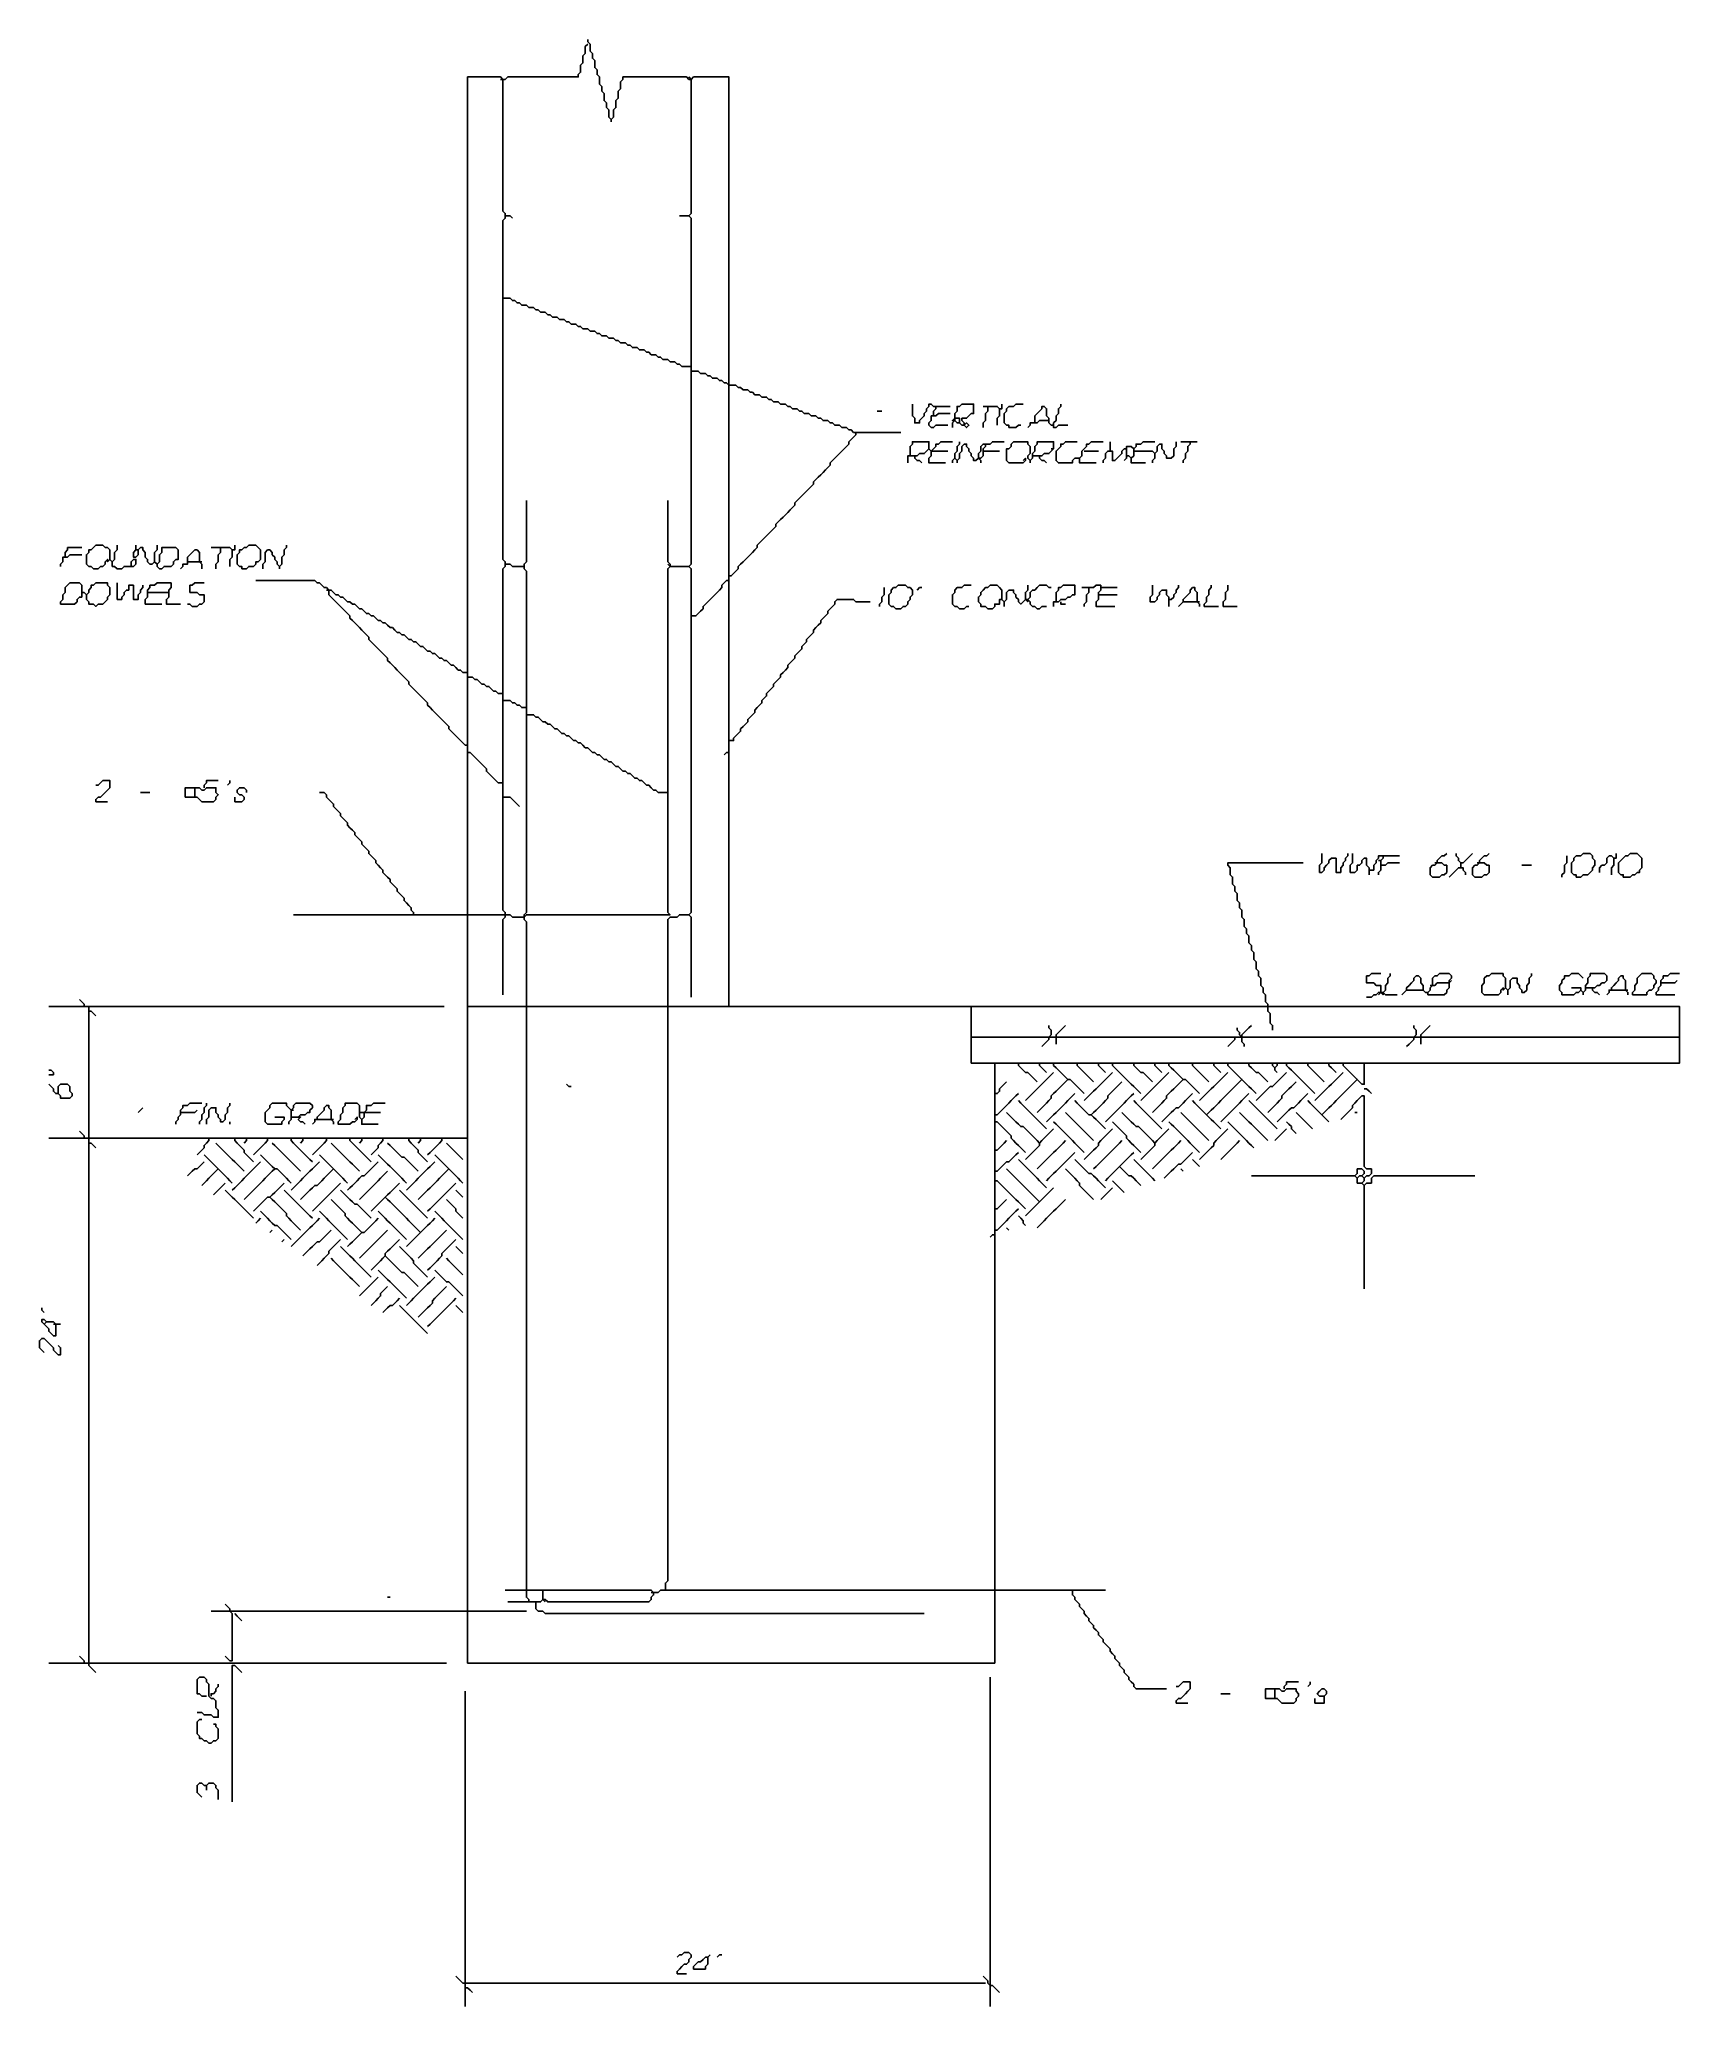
# Model space of a CAD drawing. Extents: x 1.09 to 9.29, y 0.06 to 9.89.
import ezdxf

# ---------------------------------------------------------------- set-up
doc = ezdxf.new("R2010")
doc.units = 0

msp = doc.modelspace()

# ---------------------------------------------------------------- linework, layer by layer
at = {"layer": 'R2V', "color": 0}
for points in [[(3.411765, 9.694118, 0), (3.411765, 9.694118, 0), (3.423529, 9.694118, 0), (3.435294, 9.705882, 0), (3.788235, 9.705882, 0), (3.788235, 9.717647, 0), (3.8, 9.729412, 0), (3.8, 9.764706, 0), (3.811765, 9.776471, 0), (3.811765, 9.811765, 0), (3.823529, 9.823529, 0), (3.823529, 9.858824, 0), (3.835294, 9.870588, 0)], [(3.952941, 9.494118, 0), (3.952941, 9.494118, 0), (3.941176, 9.505882, 0), (3.941176, 9.541176, 0), (3.929412, 9.552941, 0), (3.929412, 9.576471, 0), (3.917647, 9.588235, 0), (3.917647, 9.623529, 0), (3.905882, 9.635294, 0), (3.905882, 9.658824, 0), (3.894118, 9.670588, 0), (3.894118, 9.705882, 0), (3.882353, 9.717647, 0), (3.882353, 9.741176, 0), (3.870588, 9.752941, 0), (3.870588, 9.788235, 0), (3.858824, 9.8, 0), (3.858824, 9.823529, 0), (3.847059, 9.835294, 0), (3.847059, 9.870588, 0), (3.835294, 9.882353, 0), (3.835294, 9.894118, 0)], [(3.235294, 2.035294, 0), (3.235294, 2.035294, 0), (3.235294, 9.705882, 0), (3.4, 9.705882, 0), (3.411765, 9.694118, 0), (3.411765, 9.035294, 0), (3.423529, 9.023529, 0), (3.423529, 9, 0), (3.411765, 8.988235, 0), (3.411765, 7.294118, 0), (3.423529, 7.282353, 0), (3.423529, 7.258824, 0), (3.411765, 7.247059, 0), (3.411765, 5.541176, 0), (3.423529, 5.529412, 0), (3.423529, 5.505882, 0), (3.411765, 5.494118, 0), (3.411765, 5.117647, 0)], [(3.411765, 9.694118, 0), (3.4, 9.694118, 0)], [(4.541176, 5.058824, 0), (4.541176, 5.058824, 0), (4.541176, 9.705882, 0), (4.364706, 9.705882, 0), (4.352941, 9.694118, 0), (4.341176, 9.694118, 0), (4.329412, 9.705882, 0), (4.011765, 9.705882, 0), (4.011765, 9.694118, 0), (4, 9.682353, 0), (4, 9.647059, 0), (3.988235, 9.635294, 0), (3.988235, 9.6, 0), (3.976471, 9.588235, 0), (3.976471, 9.552941, 0), (3.964706, 9.541176, 0), (3.964706, 9.505882, 0), (3.952941, 9.494118, 0), (3.952941, 9.482353, 0)], [(4.352941, 9.694118, 0), (4.341176, 9.705882, 0)], [(4.341176, 9.011765, 0), (4.352941, 9.023529, 0), (4.352941, 9.694118, 0)], [(3.423529, 9.011765, 0), (3.447059, 9.011765, 0), (3.458824, 9, 0)], [(4.341176, 7.258824, 0), (4.352941, 7.270588, 0), (4.352941, 9, 0), (4.341176, 9.011765, 0), (4.294118, 9.011765, 0)], [(4.352941, 8.258824, 0), (4.352941, 8.258824, 0), (4.305882, 8.258824, 0), (4.294118, 8.270588, 0), (4.282353, 8.270588, 0), (4.270588, 8.282353, 0), (4.247059, 8.282353, 0), (4.235294, 8.294118, 0), (4.211765, 8.294118, 0), (4.2, 8.305882, 0), (4.188235, 8.305882, 0), (4.176471, 8.317647, 0), (4.152941, 8.317647, 0), (4.141176, 8.329412, 0), (4.129412, 8.329412, 0), (4.117647, 8.341176, 0), (4.094118, 8.341176, 0), (4.082353, 8.352941, 0), (4.058824, 8.352941, 0), (4.047059, 8.364706, 0), (4.035294, 8.364706, 0), (4.023529, 8.376471, 0), (4, 8.376471, 0), (3.988235, 8.388235, 0), (3.976471, 8.388235, 0), (3.964706, 8.4, 0), (3.941176, 8.4, 0), (3.929412, 8.411765, 0), (3.905882, 8.411765, 0), (3.894118, 8.423529, 0), (3.882353, 8.423529, 0), (3.870588, 8.435294, 0), (3.847059, 8.435294, 0), (3.835294, 8.447059, 0), (3.811765, 8.447059, 0), (3.8, 8.458824, 0), (3.788235, 8.458824, 0), (3.776471, 8.470588, 0), (3.752941, 8.470588, 0), (3.741176, 8.482353, 0), (3.729412, 8.482353, 0), (3.717647, 8.494118, 0), (3.694118, 8.494118, 0), (3.682353, 8.505882, 0), (3.658824, 8.505882, 0), (3.647059, 8.517647, 0), (3.635294, 8.517647, 0), (3.623529, 8.529412, 0), (3.6, 8.529412, 0), (3.588235, 8.541176, 0), (3.576471, 8.541176, 0), (3.564706, 8.552941, 0), (3.541176, 8.552941, 0), (3.529412, 8.564706, 0), (3.505882, 8.564706, 0), (3.494118, 8.576471, 0), (3.482353, 8.576471, 0), (3.470588, 8.588235, 0), (3.458824, 8.588235, 0), (3.447059, 8.6, 0), (3.411765, 8.6, 0)], [(4.541176, 8.164706, 0), (4.541176, 8.164706, 0), (4.529412, 8.176471, 0), (4.517647, 8.176471, 0), (4.505882, 8.188235, 0), (4.494118, 8.188235, 0), (4.482353, 8.2, 0), (4.458824, 8.2, 0), (4.447059, 8.211765, 0), (4.435294, 8.211765, 0), (4.423529, 8.223529, 0), (4.4, 8.223529, 0), (4.388235, 8.235294, 0), (4.352941, 8.235294, 0)], [(5.176471, 7.929412, 0), (5.176471, 7.929412, 0), (5.164706, 7.929412, 0), (5.152941, 7.941176, 0), (5.141176, 7.941176, 0), (5.129412, 7.952941, 0), (5.105882, 7.952941, 0), (5.094118, 7.964706, 0), (5.070588, 7.964706, 0), (5.058824, 7.976471, 0), (5.047059, 7.976471, 0), (5.035294, 7.988235, 0), (5.011765, 7.988235, 0), (5, 8, 0), (4.988235, 8, 0), (4.976471, 8.011765, 0), (4.952941, 8.011765, 0), (4.941176, 8.023529, 0), (4.917647, 8.023529, 0), (4.905882, 8.035294, 0), (4.894118, 8.035294, 0), (4.882353, 8.047059, 0), (4.858824, 8.047059, 0), (4.847059, 8.058824, 0), (4.835294, 8.058824, 0), (4.823529, 8.070588, 0), (4.8, 8.070588, 0), (4.788235, 8.082353, 0), (4.764706, 8.082353, 0), (4.752941, 8.094118, 0), (4.741176, 8.094118, 0), (4.729412, 8.105882, 0), (4.705882, 8.105882, 0), (4.694118, 8.117647, 0), (4.670588, 8.117647, 0), (4.658824, 8.129412, 0), (4.647059, 8.129412, 0), (4.635294, 8.141176, 0), (4.611765, 8.141176, 0), (4.6, 8.152941, 0), (4.588235, 8.152941, 0), (4.576471, 8.164706, 0), (4.541176, 8.164706, 0)], [(5.576471, 8.058824, 0), (5.576471, 8.058824, 0), (5.564706, 8.058824, 0), (5.552941, 8.070588, 0), (5.541176, 8.070588, 0), (5.541176, 8.058824, 0), (5.529412, 8.047059, 0), (5.529412, 8.035294, 0), (5.517647, 8.023529, 0), (5.517647, 8.011765, 0), (5.505882, 8, 0), (5.494118, 7.988235, 0), (5.494118, 7.976471, 0), (5.470588, 7.976471, 0), (5.470588, 8, 0), (5.458824, 8.011765, 0), (5.458824, 8.070588, 0)], [(5.717647, 7.964706, 0), (5.717647, 7.964706, 0), (5.717647, 7.976471, 0), (5.705882, 7.988235, 0), (5.705882, 8, 0), (5.729412, 8, 0), (5.741176, 8.011765, 0), (5.752941, 8.023529, 0), (5.764706, 8.023529, 0), (5.764706, 8.070588, 0), (5.705882, 8.070588, 0), (5.694118, 8.058824, 0), (5.682353, 8.058824, 0), (5.682353, 8.035294, 0), (5.670588, 8.023529, 0), (5.670588, 7.988235, 0), (5.658824, 7.976471, 0), (5.658824, 7.952941, 0)], [(5.894118, 8.047059, 0), (5.905882, 8.047059, 0), (5.905882, 8.070588, 0)], [(5.941176, 7.952941, 0), (5.941176, 7.952941, 0), (5.941176, 7.964706, 0), (5.929412, 7.964706, 0), (5.917647, 7.976471, 0), (5.917647, 8.023529, 0), (5.929412, 8.035294, 0), (5.929412, 8.047059, 0), (5.941176, 8.058824, 0), (5.964706, 8.058824, 0), (5.976471, 8.070588, 0), (6.011765, 8.070588, 0)], [(6.164706, 7.964706, 0), (6.164706, 7.964706, 0), (6.164706, 7.976471, 0), (6.176471, 7.988235, 0), (6.176471, 8.011765, 0), (6.188235, 8.023529, 0), (6.188235, 8.047059, 0), (6.2, 8.058824, 0), (6.2, 8.070588, 0)], [(5.282353, 8.035294, 0), (5.305882, 8.035294, 0)], [(5.564706, 8.011765, 0), (5.564706, 8.011765, 0), (5.552941, 8.011765, 0), (5.552941, 7.988235, 0), (5.541176, 7.976471, 0), (5.541176, 7.964706, 0), (5.552941, 7.952941, 0), (5.564706, 7.952941, 0), (5.576471, 7.964706, 0), (5.635294, 7.964706, 0)], [(5.564706, 8.011765, 0), (5.564706, 8.035294, 0), (5.576471, 8.047059, 0), (5.576471, 8.058824, 0), (5.647059, 8.058824, 0)], [(5.564706, 8.011765, 0), (5.576471, 8.011765, 0), (5.588235, 8.023529, 0), (5.647059, 8.023529, 0)], [(5.670588, 7.988235, 0), (5.658824, 7.988235, 0), (5.670588, 8, 0)], [(5.717647, 7.964706, 0), (5.705882, 7.964706, 0), (5.694118, 7.976471, 0), (5.694118, 8, 0), (5.670588, 8, 0)], [(5.694118, 7.976471, 0), (5.682353, 7.976471, 0), (5.670588, 7.988235, 0)], [(5.717647, 7.964706, 0), (5.729412, 7.976471, 0), (5.741176, 7.964706, 0), (5.729412, 7.952941, 0), (5.717647, 7.964706, 0), (5.717647, 7.976471, 0)], [(5.894118, 8.047059, 0), (5.882353, 8.058824, 0), (5.811765, 8.058824, 0)], [(5.835294, 8.058824, 0), (5.835294, 8.035294, 0), (5.823529, 8.023529, 0), (5.823529, 7.988235, 0), (5.811765, 7.976471, 0), (5.811765, 7.952941, 0)], [(5.894118, 8.047059, 0), (5.894118, 8.011765, 0), (5.882353, 8, 0), (5.882353, 7.964706, 0)], [(6.164706, 7.964706, 0), (6.164706, 7.964706, 0), (6.152941, 7.964706, 0), (6.141176, 7.976471, 0), (6.141176, 8, 0), (6.129412, 8.011765, 0), (6.129412, 8.047059, 0), (6.117647, 8.058824, 0), (6.105882, 8.058824, 0), (6.105882, 8.047059, 0), (6.094118, 8.035294, 0), (6.082353, 8.023529, 0), (6.070588, 8.011765, 0), (6.070588, 7.976471, 0), (6.047059, 7.976471, 0), (6.047059, 7.964706, 0), (6.035294, 7.952941, 0)], [(6.070588, 7.976471, 0), (6.082353, 7.976471, 0), (6.094118, 7.988235, 0), (6.141176, 7.988235, 0)], [(4.541176, 7.211765, 0), (4.541176, 7.211765, 0), (4.552941, 7.211765, 0), (4.564706, 7.223529, 0), (4.576471, 7.235294, 0), (4.588235, 7.247059, 0), (4.588235, 7.258824, 0), (4.6, 7.270588, 0), (4.611765, 7.282353, 0), (4.623529, 7.294118, 0), (4.635294, 7.305882, 0), (4.647059, 7.317647, 0), (4.658824, 7.329412, 0), (4.670588, 7.341176, 0), (4.682353, 7.352941, 0), (4.682353, 7.364706, 0), (4.694118, 7.376471, 0), (4.705882, 7.388235, 0), (4.717647, 7.4, 0), (4.729412, 7.411765, 0), (4.741176, 7.423529, 0), (4.752941, 7.435294, 0), (4.764706, 7.447059, 0), (4.776471, 7.458824, 0), (4.776471, 7.470588, 0), (4.788235, 7.482353, 0), (4.8, 7.494118, 0), (4.811765, 7.505882, 0), (4.823529, 7.517647, 0), (4.835294, 7.529412, 0), (4.847059, 7.541176, 0), (4.858824, 7.552941, 0), (4.870588, 7.564706, 0), (4.870588, 7.576471, 0), (4.882353, 7.588235, 0), (4.894118, 7.6, 0), (4.905882, 7.611765, 0), (4.917647, 7.623529, 0), (4.929412, 7.635294, 0), (4.941176, 7.647059, 0), (4.952941, 7.658824, 0), (4.964706, 7.670588, 0), (4.964706, 7.682353, 0), (4.976471, 7.694118, 0), (4.988235, 7.705882, 0), (5, 7.717647, 0), (5.011765, 7.729412, 0), (5.023529, 7.741176, 0), (5.035294, 7.752941, 0), (5.047059, 7.764706, 0), (5.047059, 7.776471, 0), (5.058824, 7.788235, 0), (5.070588, 7.8, 0), (5.082353, 7.811765, 0), (5.094118, 7.823529, 0), (5.105882, 7.835294, 0), (5.117647, 7.847059, 0), (5.129412, 7.858824, 0), (5.141176, 7.870588, 0), (5.141176, 7.882353, 0), (5.152941, 7.894118, 0), (5.164706, 7.905882, 0), (5.176471, 7.917647, 0), (5.176471, 7.929412, 0), (5.4, 7.929412, 0)], [(5.447059, 7.811765, 0), (5.447059, 7.811765, 0), (5.447059, 7.858824, 0), (5.458824, 7.870588, 0), (5.458824, 7.882353, 0), (5.541176, 7.882353, 0), (5.541176, 7.847059, 0), (5.529412, 7.835294, 0), (5.517647, 7.823529, 0), (5.494118, 7.823529, 0), (5.482353, 7.811765, 0), (5.435294, 7.811765, 0), (5.435294, 7.776471, 0)], [(5.552941, 7.835294, 0), (5.564706, 7.847059, 0), (5.576471, 7.858824, 0), (5.576471, 7.870588, 0), (5.588235, 7.870588, 0), (5.6, 7.882353, 0), (5.658824, 7.882353, 0)], [(5.682353, 7.788235, 0), (5.670588, 7.8, 0), (5.670588, 7.823529, 0), (5.682353, 7.835294, 0), (5.682353, 7.858824, 0), (5.694118, 7.870588, 0), (5.694118, 7.882353, 0)], [(5.682353, 7.788235, 0), (5.682353, 7.788235, 0), (5.694118, 7.8, 0), (5.694118, 7.823529, 0), (5.705882, 7.835294, 0), (5.705882, 7.858824, 0), (5.717647, 7.870588, 0), (5.729412, 7.870588, 0), (5.729412, 7.858824, 0), (5.741176, 7.847059, 0), (5.741176, 7.835294, 0), (5.752941, 7.823529, 0), (5.752941, 7.811765, 0), (5.764706, 7.8, 0), (5.764706, 7.788235, 0), (5.776471, 7.788235, 0), (5.788235, 7.8, 0), (5.8, 7.8, 0), (5.811765, 7.811765, 0), (5.811765, 7.847059, 0), (5.823529, 7.858824, 0), (5.823529, 7.870588, 0), (5.847059, 7.870588, 0), (5.858824, 7.882353, 0), (5.917647, 7.882353, 0)], [(5.788235, 7.8, 0), (5.788235, 7.823529, 0), (5.8, 7.835294, 0), (5.8, 7.858824, 0), (5.811765, 7.870588, 0), (5.823529, 7.870588, 0)], [(6.047059, 7.788235, 0), (6.047059, 7.788235, 0), (6.035294, 7.8, 0), (6.035294, 7.811765, 0), (6.047059, 7.823529, 0), (6.047059, 7.858824, 0), (6.035294, 7.870588, 0), (6.035294, 7.882353, 0), (5.964706, 7.882353, 0), (5.952941, 7.870588, 0), (5.952941, 7.858824, 0), (5.941176, 7.847059, 0), (5.929412, 7.847059, 0), (5.929412, 7.788235, 0), (5.941176, 7.776471, 0), (6.011765, 7.776471, 0), (6.023529, 7.788235, 0), (6.023529, 7.8, 0), (6.011765, 7.788235, 0)], [(5.941176, 7.952941, 0), (5.976471, 7.952941, 0), (5.988235, 7.964706, 0), (6, 7.964706, 0)], [(6.047059, 7.788235, 0), (6.047059, 7.788235, 0), (6.058824, 7.8, 0), (6.058824, 7.823529, 0), (6.070588, 7.835294, 0), (6.070588, 7.858824, 0), (6.082353, 7.870588, 0), (6.082353, 7.882353, 0), (6.164706, 7.882353, 0), (6.164706, 7.847059, 0), (6.152941, 7.835294, 0), (6.141176, 7.823529, 0), (6.117647, 7.823529, 0), (6.105882, 7.811765, 0), (6.058824, 7.811765, 0)], [(6.164706, 7.964706, 0), (6.164706, 7.952941, 0), (6.176471, 7.952941, 0), (6.188235, 7.964706, 0), (6.235294, 7.964706, 0)], [(6.294118, 7.8, 0), (6.294118, 7.8, 0), (6.270588, 7.8, 0), (6.258824, 7.788235, 0), (6.258824, 7.776471, 0), (6.188235, 7.776471, 0), (6.176471, 7.788235, 0), (6.176471, 7.835294, 0), (6.188235, 7.847059, 0), (6.2, 7.858824, 0), (6.2, 7.870588, 0), (6.211765, 7.870588, 0), (6.223529, 7.882353, 0), (6.282353, 7.882353, 0)], [(6.294118, 7.8, 0), (6.294118, 7.8, 0), (6.305882, 7.811765, 0), (6.305882, 7.835294, 0), (6.317647, 7.847059, 0), (6.329412, 7.858824, 0), (6.329412, 7.870588, 0), (6.341176, 7.870588, 0), (6.352941, 7.882353, 0), (6.411765, 7.882353, 0)], [(6.447059, 7.835294, 0), (6.447059, 7.882353, 0)], [(6.552941, 7.8, 0), (6.552941, 7.8, 0), (6.564706, 7.811765, 0), (6.564706, 7.847059, 0), (6.576471, 7.858824, 0), (6.576471, 7.870588, 0), (6.6, 7.870588, 0), (6.611765, 7.882353, 0), (6.670588, 7.882353, 0)], [(6.670588, 7.823529, 0), (6.670588, 7.823529, 0), (6.682353, 7.835294, 0), (6.682353, 7.858824, 0), (6.694118, 7.870588, 0), (6.705882, 7.870588, 0), (6.705882, 7.847059, 0), (6.717647, 7.835294, 0), (6.717647, 7.823529, 0), (6.729412, 7.811765, 0), (6.729412, 7.8, 0), (6.752941, 7.8, 0), (6.764706, 7.811765, 0), (6.764706, 7.847059, 0), (6.776471, 7.858824, 0), (6.776471, 7.882353, 0)], [(6.847059, 7.882353, 0), (6.8, 7.882353, 0)], [(6.847059, 7.882353, 0), (6.847059, 7.882353, 0), (6.847059, 7.870588, 0), (6.835294, 7.858824, 0), (6.835294, 7.835294, 0), (6.823529, 7.823529, 0), (6.823529, 7.8, 0), (6.811765, 7.788235, 0), (6.811765, 7.776471, 0)], [(6.847059, 7.882353, 0), (6.882353, 7.882353, 0)], [(5.470588, 7.811765, 0), (5.470588, 7.8, 0), (5.482353, 7.788235, 0), (5.494118, 7.788235, 0), (5.505882, 7.776471, 0)], [(5.564706, 7.835294, 0), (5.552941, 7.835294, 0), (5.541176, 7.847059, 0)], [(5.552941, 7.835294, 0), (5.552941, 7.811765, 0), (5.541176, 7.8, 0), (5.541176, 7.776471, 0), (5.623529, 7.776471, 0)], [(5.552941, 7.835294, 0), (5.635294, 7.835294, 0)], [(5.670588, 7.8, 0), (5.658824, 7.788235, 0), (5.658824, 7.776471, 0)], [(5.670588, 7.8, 0), (5.682353, 7.788235, 0)], [(5.682353, 7.788235, 0), (5.682353, 7.776471, 0)], [(5.788235, 7.8, 0), (5.8, 7.788235, 0), (5.8, 7.776471, 0)], [(5.811765, 7.835294, 0), (5.894118, 7.835294, 0)], [(6.035294, 7.8, 0), (6.047059, 7.788235, 0)], [(6.047059, 7.788235, 0), (6.047059, 7.776471, 0)], [(6.094118, 7.811765, 0), (6.094118, 7.8, 0), (6.105882, 7.788235, 0), (6.117647, 7.788235, 0), (6.129412, 7.776471, 0)], [(6.164706, 7.847059, 0), (6.152941, 7.847059, 0)], [(6.294118, 7.8, 0), (6.294118, 7.776471, 0), (6.376471, 7.776471, 0)], [(6.317647, 7.835294, 0), (6.388235, 7.835294, 0)], [(6.447059, 7.835294, 0), (6.435294, 7.835294, 0), (6.423529, 7.823529, 0), (6.423529, 7.8, 0), (6.411765, 7.788235, 0), (6.411765, 7.776471, 0)], [(6.447059, 7.835294, 0), (6.447059, 7.835294, 0), (6.458824, 7.835294, 0), (6.458824, 7.788235, 0), (6.470588, 7.788235, 0), (6.482353, 7.8, 0), (6.494118, 7.811765, 0), (6.505882, 7.823529, 0), (6.505882, 7.835294, 0), (6.517647, 7.847059, 0), (6.529412, 7.847059, 0)], [(6.529412, 7.811765, 0), (6.529412, 7.8, 0), (6.517647, 7.788235, 0)], [(6.552941, 7.8, 0), (6.541176, 7.811765, 0), (6.529412, 7.811765, 0), (6.529412, 7.858824, 0), (6.552941, 7.858824, 0), (6.564706, 7.847059, 0)], [(6.552941, 7.8, 0), (6.552941, 7.776471, 0), (6.623529, 7.776471, 0)], [(6.670588, 7.823529, 0), (6.658824, 7.835294, 0), (6.564706, 7.835294, 0)], [(6.670588, 7.823529, 0), (6.670588, 7.8, 0), (6.658824, 7.788235, 0), (6.658824, 7.776471, 0)], [(3.529412, 5.058824, 0), (3.529412, 5.058824, 0), (3.529412, 5.482353, 0), (3.517647, 5.494118, 0), (3.517647, 5.517647, 0), (3.529412, 5.529412, 0), (3.529412, 7.235294, 0), (3.517647, 7.247059, 0), (3.517647, 7.270588, 0), (3.529412, 7.282353, 0), (3.529412, 7.588235, 0)], [(4.247059, 7.258824, 0), (4.247059, 7.270588, 0), (4.235294, 7.282353, 0), (4.235294, 7.588235, 0)], [(1.223529, 7.305882, 0), (1.211765, 7.305882, 0), (1.211765, 7.282353, 0), (1.2, 7.270588, 0), (1.2, 7.258824, 0)], [(1.223529, 7.305882, 0), (1.223529, 7.329412, 0), (1.235294, 7.341176, 0), (1.235294, 7.352941, 0), (1.305882, 7.352941, 0)], [(1.223529, 7.305882, 0), (1.235294, 7.305882, 0), (1.247059, 7.317647, 0), (1.305882, 7.317647, 0)], [(1.458824, 7.282353, 0), (1.458824, 7.282353, 0), (1.447059, 7.294118, 0), (1.447059, 7.341176, 0), (1.435294, 7.352941, 0), (1.423529, 7.352941, 0), (1.411765, 7.364706, 0), (1.376471, 7.364706, 0), (1.364706, 7.352941, 0), (1.352941, 7.341176, 0), (1.341176, 7.341176, 0), (1.341176, 7.329412, 0), (1.329412, 7.317647, 0), (1.329412, 7.270588, 0), (1.341176, 7.258824, 0), (1.352941, 7.258824, 0), (1.364706, 7.247059, 0), (1.388235, 7.247059, 0), (1.4, 7.258824, 0), (1.411765, 7.258824, 0), (1.423529, 7.270588, 0), (1.423529, 7.282353, 0), (1.435294, 7.294118, 0), (1.435294, 7.282353, 0), (1.447059, 7.294118, 0)], [(1.552941, 7.258824, 0), (1.552941, 7.258824, 0), (1.552941, 7.282353, 0), (1.564706, 7.294118, 0), (1.576471, 7.294118, 0), (1.576471, 7.270588, 0), (1.564706, 7.258824, 0), (1.517647, 7.258824, 0), (1.505882, 7.247059, 0), (1.482353, 7.247059, 0), (1.470588, 7.258824, 0), (1.458824, 7.258824, 0), (1.458824, 7.282353, 0), (1.470588, 7.294118, 0), (1.470588, 7.329412, 0), (1.482353, 7.341176, 0), (1.482353, 7.364706, 0)], [(1.670588, 7.282353, 0), (1.670588, 7.282353, 0), (1.658824, 7.270588, 0), (1.647059, 7.270588, 0), (1.635294, 7.282353, 0), (1.635294, 7.294118, 0), (1.623529, 7.305882, 0), (1.623529, 7.329412, 0), (1.611765, 7.341176, 0), (1.611765, 7.352941, 0), (1.6, 7.352941, 0), (1.588235, 7.341176, 0), (1.576471, 7.341176, 0), (1.564706, 7.329412, 0), (1.564706, 7.305882, 0), (1.576471, 7.305882, 0), (1.588235, 7.317647, 0), (1.588235, 7.341176, 0)], [(1.576471, 7.341176, 0), (1.576471, 7.364706, 0)], [(1.682353, 7.270588, 0), (1.682353, 7.270588, 0), (1.682353, 7.258824, 0), (1.694118, 7.247059, 0), (1.705882, 7.247059, 0), (1.717647, 7.258824, 0), (1.752941, 7.258824, 0), (1.764706, 7.270588, 0), (1.764706, 7.282353, 0), (1.776471, 7.294118, 0), (1.788235, 7.294118, 0), (1.788235, 7.341176, 0), (1.776471, 7.352941, 0), (1.705882, 7.352941, 0), (1.705882, 7.329412, 0), (1.694118, 7.317647, 0), (1.694118, 7.282353, 0), (1.682353, 7.270588, 0), (1.670588, 7.282353, 0), (1.670588, 7.329412, 0), (1.682353, 7.341176, 0), (1.682353, 7.364706, 0)], [(1.835294, 7.282353, 0), (1.835294, 7.270588, 0), (1.811765, 7.270588, 0), (1.811765, 7.258824, 0), (1.8, 7.247059, 0)], [(1.835294, 7.282353, 0), (1.835294, 7.282353, 0), (1.835294, 7.305882, 0), (1.847059, 7.317647, 0), (1.858824, 7.329412, 0), (1.870588, 7.341176, 0), (1.882353, 7.341176, 0), (1.894118, 7.329412, 0), (1.894118, 7.282353, 0), (1.905882, 7.270588, 0), (1.905882, 7.247059, 0)], [(1.835294, 7.282353, 0), (1.894118, 7.282353, 0)], [(1.894118, 7.282353, 0), (1.905882, 7.282353, 0)], [(2.058824, 7.341176, 0), (2.047059, 7.352941, 0), (1.952941, 7.352941, 0)], [(2, 7.352941, 0), (2, 7.329412, 0), (1.988235, 7.317647, 0), (1.988235, 7.282353, 0), (1.976471, 7.270588, 0), (1.976471, 7.247059, 0)], [(2.058824, 7.341176, 0), (2.058824, 7.305882, 0), (2.047059, 7.294118, 0), (2.047059, 7.258824, 0)], [(2.058824, 7.341176, 0), (2.070588, 7.341176, 0), (2.070588, 7.364706, 0)], [(2.105882, 7.247059, 0), (2.105882, 7.247059, 0), (2.105882, 7.258824, 0), (2.094118, 7.258824, 0), (2.082353, 7.270588, 0), (2.082353, 7.317647, 0), (2.094118, 7.329412, 0), (2.094118, 7.341176, 0), (2.105882, 7.341176, 0), (2.117647, 7.352941, 0), (2.129412, 7.352941, 0), (2.141176, 7.364706, 0), (2.176471, 7.364706, 0), (2.188235, 7.352941, 0), (2.2, 7.341176, 0), (2.2, 7.294118, 0), (2.188235, 7.282353, 0), (2.176471, 7.282353, 0), (2.176471, 7.270588, 0), (2.164706, 7.258824, 0), (2.141176, 7.258824, 0), (2.129412, 7.247059, 0), (2.105882, 7.247059, 0)], [(2.294118, 7.258824, 0), (2.294118, 7.258824, 0), (2.282353, 7.270588, 0), (2.282353, 7.282353, 0), (2.270588, 7.294118, 0), (2.270588, 7.305882, 0), (2.258824, 7.317647, 0), (2.258824, 7.329412, 0), (2.247059, 7.341176, 0), (2.235294, 7.341176, 0), (2.223529, 7.329412, 0), (2.223529, 7.282353, 0), (2.211765, 7.270588, 0), (2.211765, 7.247059, 0)], [(2.294118, 7.258824, 0), (2.305882, 7.270588, 0), (2.305882, 7.305882, 0), (2.317647, 7.317647, 0), (2.317647, 7.341176, 0), (2.329412, 7.352941, 0), (2.329412, 7.364706, 0)], [(3.235294, 6.364706, 0), (3.235294, 6.364706, 0), (3.223529, 6.364706, 0), (3.211765, 6.376471, 0), (3.2, 6.388235, 0), (3.188235, 6.4, 0), (3.176471, 6.411765, 0), (3.164706, 6.423529, 0), (3.152941, 6.435294, 0), (3.141176, 6.447059, 0), (3.141176, 6.458824, 0), (3.129412, 6.470588, 0), (3.117647, 6.482353, 0), (3.105882, 6.494118, 0), (3.094118, 6.505882, 0), (3.082353, 6.517647, 0), (3.070588, 6.529412, 0), (3.058824, 6.541176, 0), (3.047059, 6.552941, 0), (3.035294, 6.564706, 0), (3.035294, 6.576471, 0), (3.023529, 6.588235, 0), (3.011765, 6.6, 0), (3, 6.611765, 0), (2.988235, 6.623529, 0), (2.976471, 6.635294, 0), (2.964706, 6.647059, 0), (2.952941, 6.658824, 0), (2.941176, 6.670588, 0), (2.941176, 6.682353, 0), (2.929412, 6.694118, 0), (2.917647, 6.705882, 0), (2.905882, 6.717647, 0), (2.894118, 6.729412, 0), (2.882353, 6.741176, 0), (2.870588, 6.752941, 0), (2.858824, 6.764706, 0), (2.847059, 6.776471, 0), (2.835294, 6.788235, 0), (2.835294, 6.8, 0), (2.823529, 6.811765, 0), (2.811765, 6.823529, 0), (2.8, 6.835294, 0), (2.788235, 6.847059, 0), (2.776471, 6.858824, 0), (2.764706, 6.870588, 0), (2.752941, 6.882353, 0), (2.741176, 6.894118, 0), (2.741176, 6.905882, 0), (2.729412, 6.917647, 0), (2.717647, 6.929412, 0), (2.705882, 6.941176, 0), (2.694118, 6.952941, 0), (2.682353, 6.964706, 0), (2.670588, 6.976471, 0), (2.658824, 6.988235, 0), (2.647059, 7, 0), (2.647059, 7.011765, 0), (2.635294, 7.023529, 0), (2.623529, 7.035294, 0), (2.611765, 7.047059, 0), (2.6, 7.058824, 0), (2.588235, 7.070588, 0), (2.576471, 7.082353, 0), (2.564706, 7.094118, 0), (2.552941, 7.105882, 0), (2.541176, 7.117647, 0), (2.541176, 7.141176, 0), (2.529412, 7.152941, 0), (2.517647, 7.152941, 0), (2.505882, 7.164706, 0), (2.494118, 7.176471, 0), (2.482353, 7.176471, 0), (2.470588, 7.188235, 0), (2.176471, 7.188235, 0)], [(2.294118, 7.258824, 0), (2.294118, 7.247059, 0)], [(3.517647, 7.258824, 0), (3.458824, 7.258824, 0), (3.447059, 7.270588, 0), (3.423529, 7.270588, 0)], [(3.517647, 5.505882, 0), (3.517647, 5.505882, 0), (3.529412, 5.517647, 0), (4.247059, 5.517647, 0), (4.235294, 5.529412, 0), (4.235294, 7.247059, 0), (4.247059, 7.258824, 0), (4.341176, 7.258824, 0), (4.352941, 7.247059, 0), (4.352941, 5.529412, 0), (4.341176, 5.517647, 0)], [(4.247059, 7.258824, 0), (4.235294, 7.270588, 0)], [(4.352941, 7.011765, 0), (4.352941, 7.011765, 0), (4.376471, 7.011765, 0), (4.388235, 7.023529, 0), (4.4, 7.035294, 0), (4.411765, 7.047059, 0), (4.411765, 7.058824, 0), (4.423529, 7.070588, 0), (4.435294, 7.082353, 0), (4.447059, 7.094118, 0), (4.458824, 7.105882, 0), (4.470588, 7.117647, 0), (4.482353, 7.129412, 0), (4.494118, 7.141176, 0), (4.505882, 7.152941, 0), (4.505882, 7.164706, 0), (4.517647, 7.176471, 0), (4.529412, 7.188235, 0), (4.541176, 7.188235, 0)], [(1.329412, 7.117647, 0), (1.329412, 7.117647, 0), (1.329412, 7.094118, 0), (1.341176, 7.082353, 0), (1.341176, 7.070588, 0), (1.364706, 7.070588, 0), (1.376471, 7.058824, 0), (1.388235, 7.070588, 0), (1.411765, 7.070588, 0), (1.423529, 7.082353, 0), (1.435294, 7.094118, 0), (1.435294, 7.105882, 0), (1.447059, 7.117647, 0), (1.447059, 7.152941, 0), (1.435294, 7.164706, 0), (1.435294, 7.176471, 0), (1.376471, 7.176471, 0), (1.364706, 7.164706, 0), (1.352941, 7.164706, 0), (1.352941, 7.152941, 0), (1.341176, 7.141176, 0), (1.341176, 7.129412, 0), (1.329412, 7.117647, 0), (1.317647, 7.129412, 0), (1.305882, 7.129412, 0), (1.305882, 7.164706, 0), (1.294118, 7.176471, 0), (1.247059, 7.176471, 0), (1.235294, 7.164706, 0), (1.223529, 7.152941, 0), (1.223529, 7.129412, 0), (1.211765, 7.117647, 0), (1.211765, 7.094118, 0), (1.2, 7.082353, 0), (1.2, 7.070588, 0), (1.270588, 7.070588, 0), (1.282353, 7.082353, 0), (1.282353, 7.094118, 0), (1.294118, 7.105882, 0), (1.305882, 7.105882, 0), (1.305882, 7.129412, 0)], [(1.482353, 7.094118, 0), (1.482353, 7.176471, 0)], [(1.482353, 7.094118, 0), (1.482353, 7.094118, 0), (1.505882, 7.094118, 0), (1.505882, 7.105882, 0), (1.517647, 7.117647, 0), (1.517647, 7.129412, 0), (1.529412, 7.141176, 0), (1.541176, 7.141176, 0), (1.541176, 7.164706, 0), (1.564706, 7.164706, 0), (1.564706, 7.094118, 0), (1.588235, 7.094118, 0), (1.588235, 7.117647, 0), (1.6, 7.129412, 0), (1.6, 7.141176, 0), (1.611765, 7.152941, 0), (1.611765, 7.164706, 0)], [(1.635294, 7.129412, 0), (1.635294, 7.105882, 0), (1.623529, 7.094118, 0), (1.623529, 7.070588, 0), (1.705882, 7.070588, 0)], [(1.635294, 7.129412, 0), (1.635294, 7.129412, 0), (1.635294, 7.141176, 0), (1.647059, 7.152941, 0), (1.647059, 7.164706, 0), (1.670588, 7.164706, 0), (1.682353, 7.176471, 0), (1.752941, 7.176471, 0), (1.752941, 7.152941, 0), (1.741176, 7.141176, 0), (1.741176, 7.105882, 0), (1.729412, 7.094118, 0), (1.729412, 7.070588, 0), (1.8, 7.070588, 0)], [(1.635294, 7.129412, 0), (1.741176, 7.129412, 0)], [(1.858824, 7.058824, 0), (1.858824, 7.058824, 0), (1.882353, 7.058824, 0), (1.894118, 7.070588, 0), (1.905882, 7.070588, 0), (1.917647, 7.082353, 0), (1.917647, 7.117647, 0), (1.894118, 7.117647, 0), (1.882353, 7.129412, 0), (1.847059, 7.129412, 0), (1.847059, 7.164706, 0), (1.858824, 7.164706, 0), (1.870588, 7.176471, 0), (1.917647, 7.176471, 0)], [(2.541176, 7.141176, 0), (2.529412, 7.141176, 0)], [(3.235294, 6.729412, 0), (3.235294, 6.729412, 0), (3.211765, 6.729412, 0), (3.2, 6.741176, 0), (3.188235, 6.741176, 0), (3.176471, 6.752941, 0), (3.164706, 6.764706, 0), (3.152941, 6.764706, 0), (3.141176, 6.776471, 0), (3.129412, 6.788235, 0), (3.117647, 6.788235, 0), (3.105882, 6.8, 0), (3.094118, 6.8, 0), (3.082353, 6.811765, 0), (3.070588, 6.823529, 0), (3.058824, 6.823529, 0), (3.047059, 6.835294, 0), (3.035294, 6.835294, 0), (3.023529, 6.847059, 0), (3.011765, 6.858824, 0), (3, 6.858824, 0), (2.988235, 6.870588, 0), (2.976471, 6.882353, 0), (2.964706, 6.882353, 0), (2.952941, 6.894118, 0), (2.941176, 6.894118, 0), (2.929412, 6.905882, 0), (2.917647, 6.917647, 0), (2.905882, 6.917647, 0), (2.894118, 6.929412, 0), (2.882353, 6.929412, 0), (2.870588, 6.941176, 0), (2.858824, 6.952941, 0), (2.847059, 6.952941, 0), (2.835294, 6.964706, 0), (2.823529, 6.976471, 0), (2.811765, 6.976471, 0), (2.8, 6.988235, 0), (2.788235, 6.988235, 0), (2.776471, 7, 0), (2.764706, 7.011765, 0), (2.752941, 7.011765, 0), (2.741176, 7.023529, 0), (2.729412, 7.023529, 0), (2.717647, 7.035294, 0), (2.705882, 7.047059, 0), (2.694118, 7.047059, 0), (2.682353, 7.058824, 0), (2.670588, 7.070588, 0), (2.658824, 7.070588, 0), (2.647059, 7.082353, 0), (2.635294, 7.082353, 0), (2.623529, 7.094118, 0), (2.611765, 7.105882, 0), (2.6, 7.105882, 0), (2.588235, 7.117647, 0), (2.576471, 7.117647, 0), (2.564706, 7.129412, 0), (2.552941, 7.141176, 0), (2.541176, 7.141176, 0)], [(4.541176, 6.388235, 0), (4.541176, 6.388235, 0), (4.564706, 6.388235, 0), (4.564706, 6.4, 0), (4.576471, 6.411765, 0), (4.588235, 6.423529, 0), (4.6, 6.435294, 0), (4.6, 6.447059, 0), (4.611765, 6.458824, 0), (4.623529, 6.470588, 0), (4.635294, 6.482353, 0), (4.635294, 6.494118, 0), (4.647059, 6.505882, 0), (4.658824, 6.517647, 0), (4.670588, 6.529412, 0), (4.670588, 6.541176, 0), (4.682353, 6.552941, 0), (4.694118, 6.564706, 0), (4.705882, 6.576471, 0), (4.705882, 6.588235, 0), (4.717647, 6.6, 0), (4.729412, 6.611765, 0), (4.729412, 6.623529, 0), (4.741176, 6.635294, 0), (4.752941, 6.647059, 0), (4.764706, 6.658824, 0), (4.764706, 6.670588, 0), (4.776471, 6.682353, 0), (4.788235, 6.694118, 0), (4.8, 6.705882, 0), (4.8, 6.717647, 0), (4.811765, 6.729412, 0), (4.823529, 6.741176, 0), (4.835294, 6.752941, 0), (4.835294, 6.764706, 0), (4.847059, 6.776471, 0), (4.858824, 6.788235, 0), (4.870588, 6.8, 0), (4.870588, 6.811765, 0), (4.882353, 6.823529, 0), (4.894118, 6.835294, 0), (4.905882, 6.847059, 0), (4.905882, 6.858824, 0), (4.917647, 6.870588, 0), (4.929412, 6.882353, 0), (4.929412, 6.894118, 0), (4.941176, 6.905882, 0), (4.952941, 6.917647, 0), (4.964706, 6.929412, 0), (4.964706, 6.941176, 0), (4.976471, 6.952941, 0), (4.988235, 6.964706, 0), (5, 6.976471, 0), (5, 6.988235, 0), (5.011765, 7, 0), (5.023529, 7.011765, 0), (5.035294, 7.023529, 0), (5.035294, 7.035294, 0), (5.047059, 7.047059, 0), (5.058824, 7.058824, 0), (5.070588, 7.070588, 0), (5.070588, 7.082353, 0), (5.082353, 7.094118, 0), (5.164706, 7.094118, 0), (5.176471, 7.082353, 0), (5.247059, 7.082353, 0)], [(5.294118, 7.058824, 0), (5.294118, 7.070588, 0), (5.305882, 7.082353, 0), (5.305882, 7.105882, 0), (5.317647, 7.117647, 0), (5.317647, 7.152941, 0)], [(5.376471, 7.047059, 0), (5.376471, 7.047059, 0), (5.4, 7.047059, 0), (5.411765, 7.058824, 0), (5.423529, 7.058824, 0), (5.435294, 7.070588, 0), (5.435294, 7.082353, 0), (5.447059, 7.094118, 0), (5.447059, 7.105882, 0), (5.458824, 7.117647, 0), (5.458824, 7.141176, 0), (5.447059, 7.152941, 0), (5.435294, 7.152941, 0), (5.423529, 7.164706, 0), (5.388235, 7.164706, 0), (5.376471, 7.152941, 0), (5.364706, 7.152941, 0), (5.352941, 7.141176, 0), (5.352941, 7.129412, 0), (5.341176, 7.117647, 0), (5.341176, 7.070588, 0), (5.352941, 7.058824, 0), (5.364706, 7.058824, 0), (5.376471, 7.047059, 0)], [(5.482353, 7.141176, 0), (5.494118, 7.152941, 0), (5.505882, 7.152941, 0)], [(5.694118, 7.047059, 0), (5.694118, 7.047059, 0), (5.682353, 7.058824, 0), (5.670588, 7.058824, 0), (5.658824, 7.070588, 0), (5.658824, 7.117647, 0), (5.670588, 7.129412, 0), (5.670588, 7.141176, 0), (5.682353, 7.152941, 0), (5.705882, 7.152941, 0), (5.717647, 7.164706, 0), (5.752941, 7.164706, 0)], [(5.917647, 7.082353, 0), (5.917647, 7.082353, 0), (5.905882, 7.094118, 0), (5.905882, 7.141176, 0), (5.894118, 7.152941, 0), (5.882353, 7.164706, 0), (5.847059, 7.164706, 0), (5.835294, 7.152941, 0), (5.823529, 7.152941, 0), (5.811765, 7.141176, 0), (5.8, 7.129412, 0), (5.8, 7.117647, 0), (5.788235, 7.105882, 0), (5.788235, 7.082353, 0), (5.8, 7.070588, 0), (5.8, 7.058824, 0), (5.823529, 7.058824, 0), (5.835294, 7.047059, 0), (5.858824, 7.047059, 0), (5.870588, 7.058824, 0), (5.870588, 7.070588, 0), (5.894118, 7.070588, 0), (5.894118, 7.094118, 0), (5.905882, 7.094118, 0)], [(5.905882, 7.094118, 0), (5.917647, 7.082353, 0)], [(5.917647, 7.082353, 0), (5.917647, 7.082353, 0), (5.929412, 7.094118, 0), (5.929412, 7.129412, 0), (5.941176, 7.141176, 0), (5.964706, 7.141176, 0), (5.964706, 7.129412, 0), (5.976471, 7.117647, 0), (5.976471, 7.105882, 0), (5.988235, 7.094118, 0), (5.988235, 7.082353, 0), (6, 7.070588, 0), (6.011765, 7.082353, 0), (6.023529, 7.094118, 0), (6.035294, 7.094118, 0), (6.047059, 7.082353, 0), (6.047059, 7.070588, 0), (6.058824, 7.058824, 0), (6.070588, 7.058824, 0), (6.082353, 7.047059, 0), (6.094118, 7.047059, 0), (6.105882, 7.058824, 0), (6.129412, 7.058824, 0)], [(5.917647, 7.082353, 0), (5.917647, 7.058824, 0)], [(6.023529, 7.094118, 0), (6.023529, 7.129412, 0), (6.035294, 7.141176, 0), (6.035294, 7.164706, 0)], [(6.023529, 7.094118, 0), (6.035294, 7.082353, 0), (6.035294, 7.094118, 0)], [(6.035294, 7.094118, 0), (6.035294, 7.094118, 0), (6.047059, 7.105882, 0), (6.047059, 7.129412, 0), (6.058824, 7.141176, 0), (6.070588, 7.141176, 0), (6.082353, 7.152941, 0), (6.094118, 7.164706, 0), (6.129412, 7.164706, 0), (6.141176, 7.152941, 0), (6.152941, 7.152941, 0)], [(6.176471, 7.082353, 0), (6.176471, 7.082353, 0), (6.176471, 7.129412, 0), (6.188235, 7.141176, 0), (6.188235, 7.152941, 0), (6.2, 7.152941, 0), (6.211765, 7.164706, 0), (6.270588, 7.164706, 0), (6.270588, 7.117647, 0), (6.258824, 7.117647, 0), (6.247059, 7.105882, 0), (6.235294, 7.105882, 0), (6.223529, 7.094118, 0), (6.2, 7.094118, 0), (6.188235, 7.082353, 0), (6.164706, 7.082353, 0), (6.164706, 7.058824, 0)], [(6.2, 7.082353, 0), (6.2, 7.070588, 0), (6.223529, 7.070588, 0)], [(6.388235, 7.117647, 0), (6.388235, 7.129412, 0), (6.4, 7.141176, 0), (6.4, 7.164706, 0), (6.376471, 7.164706, 0), (6.364706, 7.152941, 0), (6.305882, 7.152941, 0)], [(6.341176, 7.152941, 0), (6.341176, 7.129412, 0), (6.329412, 7.117647, 0), (6.329412, 7.082353, 0), (6.317647, 7.070588, 0), (6.317647, 7.058824, 0)], [(6.388235, 7.117647, 0), (6.388235, 7.094118, 0), (6.376471, 7.082353, 0), (6.376471, 7.058824, 0), (6.470588, 7.058824, 0)], [(6.388235, 7.117647, 0), (6.482353, 7.117647, 0)], [(6.4, 7.152941, 0), (6.482353, 7.152941, 0)], [(6.741176, 7.094118, 0), (6.741176, 7.094118, 0), (6.741176, 7.105882, 0), (6.729412, 7.117647, 0), (6.729412, 7.141176, 0), (6.705882, 7.141176, 0), (6.694118, 7.129412, 0), (6.694118, 7.117647, 0), (6.682353, 7.105882, 0), (6.682353, 7.094118, 0), (6.670588, 7.082353, 0), (6.647059, 7.082353, 0), (6.647059, 7.105882, 0), (6.658824, 7.117647, 0), (6.658824, 7.164706, 0)], [(6.741176, 7.094118, 0), (6.741176, 7.094118, 0), (6.752941, 7.094118, 0), (6.764706, 7.105882, 0), (6.764706, 7.117647, 0), (6.776471, 7.129412, 0), (6.776471, 7.141176, 0), (6.788235, 7.152941, 0), (6.788235, 7.164706, 0)], [(6.741176, 7.094118, 0), (6.741176, 7.058824, 0)], [(6.811765, 7.082353, 0), (6.8, 7.070588, 0), (6.788235, 7.058824, 0)], [(6.811765, 7.082353, 0), (6.811765, 7.082353, 0), (6.811765, 7.094118, 0), (6.823529, 7.105882, 0), (6.835294, 7.117647, 0), (6.847059, 7.129412, 0), (6.847059, 7.141176, 0), (6.858824, 7.152941, 0), (6.870588, 7.152941, 0), (6.870588, 7.141176, 0), (6.882353, 7.129412, 0), (6.882353, 7.082353, 0), (6.894118, 7.070588, 0), (6.894118, 7.058824, 0)], [(6.811765, 7.082353, 0), (6.882353, 7.082353, 0)], [(6.882353, 7.082353, 0), (6.894118, 7.082353, 0)], [(6.917647, 7.058824, 0), (6.917647, 7.058824, 0), (6.917647, 7.070588, 0), (6.929412, 7.082353, 0), (6.929412, 7.105882, 0), (6.941176, 7.117647, 0), (6.941176, 7.141176, 0), (6.952941, 7.152941, 0), (6.952941, 7.164706, 0)], [(7.011765, 7.058824, 0), (7.011765, 7.082353, 0), (7.023529, 7.094118, 0), (7.023529, 7.129412, 0), (7.035294, 7.141176, 0), (7.035294, 7.164706, 0)], [(1.858824, 7.058824, 0), (1.847059, 7.070588, 0), (1.835294, 7.070588, 0)], [(5.694118, 7.047059, 0), (5.717647, 7.047059, 0), (5.729412, 7.058824, 0), (5.741176, 7.058824, 0)], [(6.917647, 7.058824, 0), (6.988235, 7.058824, 0)], [(7.011765, 7.058824, 0), (7.082353, 7.058824, 0)], [(3.411765, 6.623529, 0), (3.411765, 6.623529, 0), (3.388235, 6.623529, 0), (3.376471, 6.635294, 0), (3.364706, 6.635294, 0), (3.352941, 6.647059, 0), (3.341176, 6.658824, 0), (3.329412, 6.658824, 0), (3.317647, 6.670588, 0), (3.305882, 6.670588, 0), (3.294118, 6.682353, 0), (3.282353, 6.694118, 0), (3.270588, 6.694118, 0), (3.258824, 6.705882, 0), (3.235294, 6.705882, 0)], [(3.529412, 6.552941, 0), (3.529412, 6.552941, 0), (3.505882, 6.552941, 0), (3.494118, 6.564706, 0), (3.482353, 6.564706, 0), (3.470588, 6.576471, 0), (3.458824, 6.576471, 0), (3.447059, 6.588235, 0), (3.411765, 6.588235, 0)], [(4.235294, 6.129412, 0), (4.235294, 6.129412, 0), (4.188235, 6.129412, 0), (4.176471, 6.141176, 0), (4.164706, 6.141176, 0), (4.152941, 6.152941, 0), (4.141176, 6.164706, 0), (4.129412, 6.164706, 0), (4.117647, 6.176471, 0), (4.105882, 6.188235, 0), (4.094118, 6.188235, 0), (4.082353, 6.2, 0), (4.070588, 6.2, 0), (4.058824, 6.211765, 0), (4.047059, 6.223529, 0), (4.035294, 6.223529, 0), (4.023529, 6.235294, 0), (4.011765, 6.235294, 0), (4, 6.247059, 0), (3.988235, 6.258824, 0), (3.976471, 6.258824, 0), (3.964706, 6.270588, 0), (3.952941, 6.282353, 0), (3.941176, 6.282353, 0), (3.929412, 6.294118, 0), (3.917647, 6.294118, 0), (3.905882, 6.305882, 0), (3.894118, 6.317647, 0), (3.882353, 6.317647, 0), (3.870588, 6.329412, 0), (3.858824, 6.329412, 0), (3.847059, 6.341176, 0), (3.835294, 6.352941, 0), (3.823529, 6.352941, 0), (3.811765, 6.364706, 0), (3.8, 6.376471, 0), (3.788235, 6.376471, 0), (3.776471, 6.388235, 0), (3.764706, 6.388235, 0), (3.752941, 6.4, 0), (3.741176, 6.411765, 0), (3.729412, 6.411765, 0), (3.717647, 6.423529, 0), (3.705882, 6.423529, 0), (3.694118, 6.435294, 0), (3.682353, 6.447059, 0), (3.670588, 6.447059, 0), (3.658824, 6.458824, 0), (3.647059, 6.470588, 0), (3.635294, 6.470588, 0), (3.623529, 6.482353, 0), (3.611765, 6.482353, 0), (3.6, 6.494118, 0), (3.588235, 6.505882, 0), (3.576471, 6.505882, 0), (3.564706, 6.517647, 0), (3.529412, 6.517647, 0)], [(3.411765, 6.176471, 0), (3.411765, 6.176471, 0), (3.388235, 6.176471, 0), (3.376471, 6.188235, 0), (3.364706, 6.2, 0), (3.352941, 6.211765, 0), (3.341176, 6.223529, 0), (3.329412, 6.235294, 0), (3.329412, 6.247059, 0), (3.317647, 6.258824, 0), (3.305882, 6.270588, 0), (3.294118, 6.282353, 0), (3.282353, 6.294118, 0), (3.270588, 6.305882, 0), (3.258824, 6.317647, 0), (3.247059, 6.329412, 0), (3.235294, 6.329412, 0)], [(4.541176, 6.329412, 0), (4.529412, 6.329412, 0), (4.517647, 6.317647, 0)], [(1.376471, 6.082353, 0), (1.376471, 6.082353, 0), (1.376471, 6.094118, 0), (1.388235, 6.105882, 0), (1.4, 6.105882, 0), (1.411765, 6.117647, 0), (1.423529, 6.129412, 0), (1.435294, 6.141176, 0), (1.447059, 6.152941, 0), (1.447059, 6.188235, 0), (1.411765, 6.188235, 0), (1.4, 6.176471, 0), (1.388235, 6.164706, 0), (1.376471, 6.164706, 0)], [(1.6, 6.129412, 0), (1.647059, 6.129412, 0)], [(1.870588, 6.105882, 0), (1.870588, 6.105882, 0), (1.870588, 6.152941, 0), (1.894118, 6.152941, 0), (1.905882, 6.141176, 0), (1.917647, 6.141176, 0), (1.929412, 6.152941, 0), (1.976471, 6.152941, 0), (1.976471, 6.129412, 0), (1.988235, 6.117647, 0), (1.976471, 6.105882, 0), (1.976471, 6.094118, 0), (1.964706, 6.082353, 0), (1.905882, 6.082353, 0), (1.894118, 6.094118, 0), (1.882353, 6.105882, 0), (1.823529, 6.105882, 0), (1.823529, 6.152941, 0), (1.870588, 6.152941, 0)], [(1.917647, 6.152941, 0), (1.917647, 6.164706, 0), (1.929412, 6.176471, 0), (1.929412, 6.188235, 0), (1.988235, 6.188235, 0)], [(2.035294, 6.164706, 0), (2.047059, 6.176471, 0), (2.047059, 6.188235, 0)], [(2.070588, 6.082353, 0), (2.070588, 6.082353, 0), (2.105882, 6.082353, 0), (2.117647, 6.094118, 0), (2.117647, 6.105882, 0), (2.105882, 6.117647, 0), (2.094118, 6.117647, 0), (2.082353, 6.129412, 0), (2.082353, 6.141176, 0), (2.094118, 6.152941, 0), (2.117647, 6.152941, 0), (2.129412, 6.141176, 0), (2.129412, 6.129412, 0)], [(2.070588, 6.082353, 0), (2.070588, 6.105882, 0)], [(2.964706, 5.517647, 0), (2.964706, 5.517647, 0), (2.964706, 5.529412, 0), (2.952941, 5.541176, 0), (2.952941, 5.552941, 0), (2.941176, 5.564706, 0), (2.929412, 5.576471, 0), (2.917647, 5.588235, 0), (2.917647, 5.6, 0), (2.905882, 5.611765, 0), (2.894118, 5.623529, 0), (2.882353, 5.635294, 0), (2.882353, 5.647059, 0), (2.870588, 5.658824, 0), (2.858824, 5.670588, 0), (2.847059, 5.682353, 0), (2.847059, 5.694118, 0), (2.835294, 5.705882, 0), (2.823529, 5.717647, 0), (2.811765, 5.729412, 0), (2.811765, 5.741176, 0), (2.8, 5.752941, 0), (2.788235, 5.764706, 0), (2.776471, 5.776471, 0), (2.776471, 5.788235, 0), (2.764706, 5.8, 0), (2.752941, 5.811765, 0), (2.741176, 5.823529, 0), (2.741176, 5.835294, 0), (2.729412, 5.847059, 0), (2.717647, 5.858824, 0), (2.705882, 5.870588, 0), (2.705882, 5.882353, 0), (2.694118, 5.894118, 0), (2.682353, 5.905882, 0), (2.670588, 5.917647, 0), (2.670588, 5.929412, 0), (2.658824, 5.941176, 0), (2.647059, 5.952941, 0), (2.635294, 5.964706, 0), (2.635294, 5.976471, 0), (2.623529, 5.988235, 0), (2.611765, 6, 0), (2.6, 6.011765, 0), (2.6, 6.023529, 0), (2.588235, 6.035294, 0), (2.576471, 6.047059, 0), (2.564706, 6.058824, 0), (2.564706, 6.070588, 0), (2.552941, 6.082353, 0), (2.541176, 6.094118, 0), (2.529412, 6.105882, 0), (2.529412, 6.117647, 0), (2.517647, 6.129412, 0), (2.494118, 6.129412, 0)], [(3.411765, 6.105882, 0), (3.447059, 6.105882, 0), (3.458824, 6.094118, 0), (3.470588, 6.082353, 0), (3.482353, 6.070588, 0), (3.494118, 6.058824, 0)], [(1.376471, 6.082353, 0), (1.435294, 6.082353, 0)], [(7.494118, 5.729412, 0), (7.494118, 5.764706, 0), (7.505882, 5.776471, 0), (7.505882, 5.823529, 0)], [(7.494118, 5.729412, 0), (7.494118, 5.729412, 0), (7.505882, 5.729412, 0), (7.517647, 5.741176, 0), (7.517647, 5.752941, 0), (7.529412, 5.764706, 0), (7.541176, 5.776471, 0), (7.541176, 5.788235, 0), (7.552941, 5.8, 0), (7.576471, 5.8, 0), (7.576471, 5.729412, 0), (7.6, 5.729412, 0), (7.6, 5.752941, 0), (7.611765, 5.764706, 0), (7.611765, 5.776471, 0), (7.623529, 5.788235, 0), (7.623529, 5.8, 0), (7.635294, 5.811765, 0), (7.635294, 5.823529, 0)], [(7.741176, 5.741176, 0), (7.741176, 5.741176, 0), (7.741176, 5.752941, 0), (7.729412, 5.764706, 0), (7.729412, 5.8, 0), (7.717647, 5.8, 0), (7.705882, 5.788235, 0), (7.705882, 5.776471, 0), (7.694118, 5.764706, 0), (7.682353, 5.764706, 0), (7.682353, 5.741176, 0), (7.670588, 5.729412, 0), (7.647059, 5.729412, 0), (7.647059, 5.764706, 0), (7.658824, 5.776471, 0), (7.658824, 5.823529, 0)], [(7.741176, 5.741176, 0), (7.741176, 5.741176, 0), (7.764706, 5.741176, 0), (7.764706, 5.764706, 0), (7.776471, 5.776471, 0), (7.776471, 5.788235, 0), (7.788235, 5.8, 0), (7.788235, 5.811765, 0), (7.894118, 5.811765, 0)], [(7.8, 5.764706, 0), (7.8, 5.788235, 0), (7.811765, 5.8, 0), (7.811765, 5.811765, 0)], [(8.082353, 5.776471, 0), (8.082353, 5.788235, 0), (8.094118, 5.8, 0), (8.105882, 5.811765, 0), (8.117647, 5.811765, 0), (8.129412, 5.823529, 0)], [(8.2, 5.752941, 0), (8.2, 5.776471, 0), (8.188235, 5.788235, 0), (8.188235, 5.8, 0), (8.176471, 5.811765, 0), (8.176471, 5.823529, 0)], [(8.2, 5.776471, 0), (8.211765, 5.776471, 0), (8.223529, 5.788235, 0), (8.235294, 5.8, 0), (8.247059, 5.811765, 0), (8.258824, 5.823529, 0)], [(8.294118, 5.776471, 0), (8.294118, 5.788235, 0), (8.305882, 5.8, 0), (8.317647, 5.811765, 0), (8.329412, 5.811765, 0), (8.341176, 5.823529, 0)], [(8.705882, 5.705882, 0), (8.705882, 5.717647, 0), (8.717647, 5.729412, 0), (8.717647, 5.764706, 0), (8.729412, 5.776471, 0), (8.729412, 5.811765, 0)], [(8.776471, 5.705882, 0), (8.776471, 5.705882, 0), (8.776471, 5.717647, 0), (8.764706, 5.717647, 0), (8.752941, 5.729412, 0), (8.752941, 5.776471, 0), (8.764706, 5.788235, 0), (8.764706, 5.8, 0), (8.776471, 5.811765, 0), (8.8, 5.811765, 0), (8.811765, 5.823529, 0), (8.847059, 5.823529, 0), (8.858824, 5.811765, 0), (8.858824, 5.8, 0), (8.870588, 5.788235, 0), (8.870588, 5.764706, 0), (8.858824, 5.752941, 0), (8.858824, 5.741176, 0), (8.847059, 5.729412, 0), (8.835294, 5.717647, 0), (8.811765, 5.717647, 0), (8.8, 5.705882, 0), (8.776471, 5.705882, 0)], [(8.964706, 5.8, 0), (8.964706, 5.8, 0), (8.952941, 5.811765, 0), (8.941176, 5.811765, 0), (8.929412, 5.8, 0), (8.929412, 5.776471, 0), (8.917647, 5.764706, 0), (8.905882, 5.764706, 0), (8.894118, 5.752941, 0), (8.894118, 5.729412, 0)], [(8.964706, 5.8, 0), (8.976471, 5.8, 0), (8.976471, 5.823529, 0)], [(9.011765, 5.705882, 0), (9.011765, 5.705882, 0), (9.011765, 5.717647, 0), (9, 5.717647, 0), (8.988235, 5.729412, 0), (8.988235, 5.776471, 0), (9, 5.788235, 0), (9.011765, 5.8, 0), (9.023529, 5.811765, 0), (9.035294, 5.811765, 0), (9.047059, 5.823529, 0), (9.082353, 5.823529, 0), (9.094118, 5.811765, 0), (9.105882, 5.8, 0), (9.105882, 5.752941, 0), (9.094118, 5.741176, 0), (9.094118, 5.729412, 0), (9.082353, 5.729412, 0), (9.070588, 5.717647, 0), (9.058824, 5.717647, 0), (9.047059, 5.705882, 0), (9.011765, 5.705882, 0)], [(7.235294, 5.058824, 0), (7.235294, 5.058824, 0), (7.235294, 5.070588, 0), (7.223529, 5.082353, 0), (7.223529, 5.117647, 0), (7.211765, 5.129412, 0), (7.211765, 5.152941, 0), (7.2, 5.164706, 0), (7.2, 5.2, 0), (7.188235, 5.211765, 0), (7.188235, 5.235294, 0), (7.176471, 5.247059, 0), (7.176471, 5.282353, 0), (7.164706, 5.294118, 0), (7.164706, 5.329412, 0), (7.152941, 5.341176, 0), (7.152941, 5.364706, 0), (7.141176, 5.376471, 0), (7.141176, 5.411765, 0), (7.129412, 5.423529, 0), (7.129412, 5.447059, 0), (7.117647, 5.458824, 0), (7.117647, 5.494118, 0), (7.105882, 5.505882, 0), (7.105882, 5.541176, 0), (7.094118, 5.552941, 0), (7.094118, 5.576471, 0), (7.082353, 5.588235, 0), (7.082353, 5.623529, 0), (7.070588, 5.635294, 0), (7.070588, 5.658824, 0), (7.058824, 5.670588, 0), (7.058824, 5.705882, 0), (7.047059, 5.717647, 0), (7.047059, 5.752941, 0), (7.035294, 5.764706, 0), (7.035294, 5.776471, 0), (7.411765, 5.776471, 0)], [(7.741176, 5.741176, 0), (7.741176, 5.717647, 0)], [(7.8, 5.788235, 0), (7.788235, 5.788235, 0)], [(7.8, 5.764706, 0), (7.8, 5.741176, 0), (7.788235, 5.729412, 0), (7.788235, 5.717647, 0)], [(7.8, 5.764706, 0), (7.823529, 5.764706, 0), (7.835294, 5.776471, 0), (7.894118, 5.776471, 0)], [(8.082353, 5.776471, 0), (8.082353, 5.776471, 0), (8.105882, 5.776471, 0), (8.117647, 5.764706, 0), (8.129412, 5.764706, 0), (8.129412, 5.729412, 0), (8.117647, 5.717647, 0), (8.105882, 5.717647, 0), (8.094118, 5.705882, 0), (8.058824, 5.705882, 0), (8.047059, 5.717647, 0), (8.047059, 5.752941, 0), (8.058824, 5.764706, 0), (8.070588, 5.764706, 0), (8.082353, 5.776471, 0), (8.070588, 5.776471, 0)], [(8.2, 5.752941, 0), (8.188235, 5.752941, 0), (8.176471, 5.741176, 0), (8.164706, 5.729412, 0), (8.152941, 5.717647, 0), (8.141176, 5.705882, 0)], [(8.2, 5.752941, 0), (8.211765, 5.752941, 0), (8.211765, 5.741176, 0), (8.223529, 5.729412, 0), (8.223529, 5.717647, 0)], [(8.294118, 5.776471, 0), (8.294118, 5.776471, 0), (8.317647, 5.776471, 0), (8.329412, 5.764706, 0), (8.341176, 5.764706, 0), (8.341176, 5.729412, 0), (8.329412, 5.717647, 0), (8.317647, 5.717647, 0), (8.305882, 5.705882, 0), (8.270588, 5.705882, 0), (8.258824, 5.717647, 0), (8.258824, 5.752941, 0), (8.270588, 5.764706, 0), (8.282353, 5.764706, 0), (8.294118, 5.776471, 0), (8.282353, 5.776471, 0)], [(8.505882, 5.764706, 0), (8.552941, 5.764706, 0)], [(8.964706, 5.8, 0), (8.964706, 5.764706, 0), (8.952941, 5.752941, 0), (8.952941, 5.717647, 0)], [(2.964706, 5.517647, 0), (2.364706, 5.517647, 0)], [(2.964706, 5.517647, 0), (3.235294, 5.517647, 0)], [(3.235294, 5.517647, 0), (3.423529, 5.517647, 0)], [(3.517647, 5.505882, 0), (3.458824, 5.505882, 0), (3.447059, 5.517647, 0), (3.423529, 5.517647, 0)], [(4.235294, 5.058824, 0), (4.235294, 5.058824, 0), (4.235294, 5.494118, 0), (4.247059, 5.505882, 0), (4.282353, 5.505882, 0), (4.294118, 5.517647, 0), (4.341176, 5.517647, 0), (4.352941, 5.505882, 0), (4.352941, 5.105882, 0)], [(7.8, 5.129412, 0), (7.8, 5.129412, 0), (7.8, 5.164706, 0), (7.776471, 5.164706, 0), (7.764706, 5.176471, 0), (7.729412, 5.176471, 0), (7.729412, 5.211765, 0), (7.741176, 5.211765, 0), (7.752941, 5.223529, 0), (7.8, 5.223529, 0)], [(7.811765, 5.129412, 0), (7.823529, 5.141176, 0), (7.823529, 5.164706, 0), (7.835294, 5.176471, 0), (7.835294, 5.2, 0), (7.847059, 5.211765, 0), (7.847059, 5.223529, 0)], [(8.035294, 5.129412, 0), (8.035294, 5.129412, 0), (8.035294, 5.117647, 0), (8.117647, 5.117647, 0), (8.129412, 5.129412, 0), (8.129412, 5.141176, 0), (8.141176, 5.152941, 0), (8.141176, 5.188235, 0), (8.152941, 5.2, 0), (8.152941, 5.211765, 0), (8.141176, 5.223529, 0), (8.094118, 5.223529, 0), (8.082353, 5.211765, 0), (8.070588, 5.211765, 0), (8.058824, 5.2, 0), (8.058824, 5.164706, 0), (8.047059, 5.152941, 0), (8.047059, 5.141176, 0), (8.035294, 5.129412, 0), (8.023529, 5.129412, 0), (8.011765, 5.141176, 0), (8.011765, 5.164706, 0), (8, 5.176471, 0), (8, 5.2, 0), (7.988235, 5.211765, 0), (7.976471, 5.211765, 0), (7.964706, 5.2, 0), (7.964706, 5.188235, 0), (7.952941, 5.176471, 0), (7.941176, 5.164706, 0), (7.929412, 5.152941, 0), (7.929412, 5.141176, 0), (7.917647, 5.129412, 0), (7.905882, 5.117647, 0)], [(8.435294, 5.141176, 0), (8.435294, 5.141176, 0), (8.423529, 5.152941, 0), (8.423529, 5.2, 0), (8.411765, 5.211765, 0), (8.411765, 5.223529, 0), (8.352941, 5.223529, 0), (8.341176, 5.211765, 0), (8.329412, 5.211765, 0), (8.317647, 5.2, 0), (8.317647, 5.176471, 0), (8.305882, 5.164706, 0), (8.305882, 5.129412, 0), (8.317647, 5.117647, 0), (8.388235, 5.117647, 0), (8.4, 5.129412, 0), (8.4, 5.141176, 0), (8.411765, 5.152941, 0), (8.411765, 5.141176, 0), (8.423529, 5.152941, 0)], [(8.435294, 5.141176, 0), (8.435294, 5.141176, 0), (8.447059, 5.152941, 0), (8.447059, 5.188235, 0), (8.458824, 5.2, 0), (8.482353, 5.2, 0), (8.482353, 5.176471, 0), (8.494118, 5.164706, 0), (8.494118, 5.152941, 0), (8.505882, 5.141176, 0), (8.505882, 5.129412, 0), (8.517647, 5.129412, 0), (8.529412, 5.141176, 0), (8.529412, 5.164706, 0), (8.541176, 5.176471, 0), (8.541176, 5.2, 0), (8.552941, 5.211765, 0), (8.552941, 5.223529, 0)], [(8.8, 5.141176, 0), (8.8, 5.141176, 0), (8.788235, 5.129412, 0), (8.776471, 5.129412, 0), (8.764706, 5.117647, 0), (8.705882, 5.117647, 0), (8.705882, 5.129412, 0), (8.694118, 5.141176, 0), (8.694118, 5.164706, 0), (8.705882, 5.176471, 0), (8.705882, 5.188235, 0), (8.717647, 5.2, 0), (8.717647, 5.211765, 0), (8.741176, 5.211765, 0), (8.752941, 5.223529, 0), (8.788235, 5.223529, 0), (8.8, 5.211765, 0), (8.811765, 5.2, 0)], [(8.811765, 5.129412, 0), (8.811765, 5.129412, 0), (8.823529, 5.141176, 0), (8.823529, 5.164706, 0), (8.835294, 5.176471, 0), (8.835294, 5.2, 0), (8.847059, 5.211765, 0), (8.847059, 5.223529, 0), (8.917647, 5.223529, 0), (8.929412, 5.211765, 0), (8.929412, 5.188235, 0), (8.917647, 5.176471, 0), (8.905882, 5.176471, 0), (8.894118, 5.164706, 0), (8.882353, 5.164706, 0), (8.870588, 5.152941, 0), (8.823529, 5.152941, 0)], [(9.058824, 5.117647, 0), (9.058824, 5.117647, 0), (9.058824, 5.129412, 0), (9.070588, 5.141176, 0), (9.070588, 5.164706, 0), (9.082353, 5.176471, 0), (9.082353, 5.2, 0), (9.094118, 5.211765, 0), (9.105882, 5.223529, 0), (9.152941, 5.223529, 0), (9.164706, 5.211765, 0), (9.164706, 5.2, 0), (9.176471, 5.188235, 0), (9.176471, 5.176471, 0), (9.164706, 5.164706, 0), (9.164706, 5.152941, 0), (9.152941, 5.141176, 0), (9.141176, 5.141176, 0), (9.129412, 5.129412, 0), (9.129412, 5.117647, 0), (9.058824, 5.117647, 0)], [(9.2, 5.176471, 0), (9.2, 5.188235, 0), (9.211765, 5.2, 0), (9.211765, 5.211765, 0), (9.235294, 5.211765, 0), (9.247059, 5.223529, 0), (9.294118, 5.223529, 0)], [(7.8, 5.129412, 0), (7.788235, 5.129412, 0), (7.776471, 5.117647, 0), (7.764706, 5.117647, 0), (7.752941, 5.105882, 0), (7.729412, 5.105882, 0)], [(7.8, 5.129412, 0), (7.788235, 5.117647, 0)], [(7.8, 5.129412, 0), (7.811765, 5.129412, 0), (7.823529, 5.117647, 0), (7.882353, 5.117647, 0)], [(7.8, 5.129412, 0), (7.811765, 5.117647, 0), (7.811765, 5.129412, 0)], [(7.811765, 5.129412, 0), (7.8, 5.129412, 0)], [(7.929412, 5.141176, 0), (8.011765, 5.141176, 0)], [(8.058824, 5.164706, 0), (8.047059, 5.164706, 0)], [(8.058824, 5.164706, 0), (8.070588, 5.164706, 0), (8.082353, 5.176471, 0), (8.141176, 5.176471, 0)], [(8.141176, 5.176471, 0), (8.152941, 5.188235, 0)], [(8.423529, 5.152941, 0), (8.435294, 5.141176, 0)], [(8.435294, 5.141176, 0), (8.435294, 5.117647, 0)], [(8.811765, 5.129412, 0), (8.8, 5.141176, 0), (8.8, 5.152941, 0), (8.752941, 5.152941, 0)], [(8.8, 5.141176, 0), (8.811765, 5.129412, 0)], [(8.811765, 5.129412, 0), (8.811765, 5.117647, 0)], [(8.858824, 5.152941, 0), (8.858824, 5.141176, 0), (8.870588, 5.129412, 0), (8.882353, 5.129412, 0), (8.894118, 5.117647, 0)], [(8.952941, 5.141176, 0), (8.941176, 5.141176, 0), (8.941176, 5.129412, 0), (8.929412, 5.117647, 0)], [(8.952941, 5.141176, 0), (8.952941, 5.141176, 0), (8.952941, 5.152941, 0), (8.964706, 5.164706, 0), (8.976471, 5.176471, 0), (8.988235, 5.188235, 0), (8.988235, 5.2, 0), (9, 5.211765, 0), (9.011765, 5.211765, 0), (9.011765, 5.2, 0), (9.023529, 5.188235, 0), (9.023529, 5.141176, 0), (9.035294, 5.129412, 0), (9.035294, 5.117647, 0)], [(8.952941, 5.141176, 0), (9.023529, 5.141176, 0)], [(9.023529, 5.141176, 0), (9.035294, 5.141176, 0)], [(9.2, 5.176471, 0), (9.2, 5.164706, 0), (9.188235, 5.152941, 0), (9.188235, 5.141176, 0), (9.176471, 5.129412, 0), (9.176471, 5.117647, 0), (9.270588, 5.117647, 0)], [(9.2, 5.176471, 0), (9.270588, 5.176471, 0), (9.282353, 5.188235, 0)], [(1.317647, 5.058824, 0), (1.141176, 5.058824, 0)], [(1.317647, 5.058824, 0), (1.317647, 5.070588, 0), (1.305882, 5.082353, 0), (1.294118, 5.094118, 0)], [(1.317647, 5.058824, 0), (1.341176, 5.058824, 0)], [(1.341176, 1.776471, 0), (1.341176, 5.058824, 0), (3.117647, 5.058824, 0)], [(1.341176, 5.035294, 0), (1.352941, 5.035294, 0), (1.364706, 5.023529, 0), (1.376471, 5.011765, 0)], [(3.235294, 2.035294, 0), (3.235294, 1.776471, 0), (5.870588, 1.776471, 0), (5.870588, 4.776471, 0), (9.294118, 4.776471, 0), (9.294118, 5.058824, 0), (3.235294, 5.058824, 0)], [(3.541176, 2.082353, 0), (3.541176, 2.094118, 0), (3.529412, 2.105882, 0), (3.529412, 5.058824, 0)], [(4.223529, 2.141176, 0), (4.223529, 2.176471, 0), (4.235294, 2.188235, 0), (4.235294, 5.058824, 0)], [(5.870588, 4.776471, 0), (5.752941, 4.776471, 0), (5.752941, 5.058824, 0)], [(7.235294, 5.058824, 0), (7.235294, 5.035294, 0), (7.247059, 5.023529, 0), (7.247059, 4.976471, 0), (7.258824, 4.964706, 0), (7.258824, 4.941176, 0)], [(6.141176, 4.905882, 0), (6.152941, 4.917647, 0), (6.152941, 4.941176, 0), (6.141176, 4.952941, 0), (6.141176, 4.964706, 0)], [(6.176471, 4.905882, 0), (6.176471, 4.917647, 0), (6.188235, 4.929412, 0), (6.2, 4.941176, 0), (6.211765, 4.952941, 0), (6.223529, 4.964706, 0)], [(7.105882, 4.905882, 0), (7.094118, 4.917647, 0), (7.094118, 4.929412, 0), (7.082353, 4.941176, 0), (7.082353, 4.952941, 0)], [(7.105882, 4.905882, 0), (7.105882, 4.917647, 0), (7.117647, 4.929412, 0), (7.129412, 4.941176, 0), (7.141176, 4.952941, 0), (7.152941, 4.964706, 0)], [(7.964706, 4.905882, 0), (7.976471, 4.917647, 0), (7.976471, 4.941176, 0), (7.964706, 4.952941, 0), (7.964706, 4.964706, 0)], [(8, 4.905882, 0), (8, 4.917647, 0), (8.011765, 4.929412, 0), (8.023529, 4.941176, 0), (8.035294, 4.952941, 0), (8.047059, 4.964706, 0)], [(5.752941, 4.905882, 0), (9.294118, 4.905882, 0)], [(6.141176, 4.905882, 0), (6.141176, 4.894118, 0), (6.129412, 4.882353, 0), (6.117647, 4.870588, 0), (6.105882, 4.858824, 0)], [(6.176471, 4.905882, 0), (6.176471, 4.870588, 0)], [(7.070588, 4.905882, 0), (7.070588, 4.894118, 0), (7.058824, 4.882353, 0), (7.047059, 4.870588, 0), (7.035294, 4.858824, 0)], [(7.105882, 4.905882, 0), (7.105882, 4.882353, 0), (7.117647, 4.870588, 0), (7.117647, 4.858824, 0)], [(7.964706, 4.905882, 0), (7.964706, 4.894118, 0), (7.952941, 4.882353, 0), (7.941176, 4.870588, 0), (7.929412, 4.858824, 0)], [(8, 4.905882, 0), (8, 4.870588, 0)], [(1.141176, 4.717647, 0), (1.164706, 4.717647, 0), (1.164706, 4.729412, 0), (1.152941, 4.741176, 0), (1.141176, 4.741176, 0)], [(5.988235, 4.776471, 0), (5.988235, 4.776471, 0), (5.988235, 4.764706, 0), (6, 4.752941, 0), (6.011765, 4.741176, 0), (6.023529, 4.729412, 0), (6.035294, 4.729412, 0), (6.047059, 4.717647, 0), (6.058824, 4.705882, 0), (6.070588, 4.694118, 0), (6.082353, 4.682353, 0)], [(6.023529, 4.588235, 0), (6.023529, 4.588235, 0), (6.035294, 4.6, 0), (6.047059, 4.611765, 0), (6.058824, 4.623529, 0), (6.070588, 4.635294, 0), (6.082353, 4.647059, 0), (6.094118, 4.658824, 0), (6.105882, 4.670588, 0), (6.117647, 4.682353, 0), (6.129412, 4.694118, 0), (6.141176, 4.705882, 0), (6.152941, 4.717647, 0), (6.164706, 4.729412, 0)], [(6.094118, 4.776471, 0), (6.094118, 4.764706, 0), (6.105882, 4.752941, 0), (6.117647, 4.741176, 0), (6.129412, 4.729412, 0)], [(6.235294, 4.694118, 0), (6.235294, 4.694118, 0), (6.223529, 4.705882, 0), (6.211765, 4.717647, 0), (6.2, 4.729412, 0), (6.188235, 4.741176, 0), (6.176471, 4.752941, 0), (6.164706, 4.764706, 0), (6.164706, 4.776471, 0)], [(6.282353, 4.776471, 0), (6.282353, 4.776471, 0), (6.282353, 4.764706, 0), (6.294118, 4.752941, 0), (6.305882, 4.741176, 0), (6.317647, 4.729412, 0), (6.329412, 4.717647, 0), (6.341176, 4.705882, 0), (6.352941, 4.694118, 0), (6.364706, 4.682353, 0)], [(6.317647, 4.588235, 0), (6.317647, 4.588235, 0), (6.329412, 4.6, 0), (6.341176, 4.611765, 0), (6.352941, 4.623529, 0), (6.364706, 4.635294, 0), (6.376471, 4.647059, 0), (6.388235, 4.658824, 0), (6.4, 4.670588, 0), (6.411765, 4.682353, 0), (6.423529, 4.694118, 0), (6.435294, 4.705882, 0), (6.447059, 4.717647, 0), (6.458824, 4.729412, 0)], [(6.388235, 4.776471, 0), (6.388235, 4.764706, 0), (6.4, 4.752941, 0), (6.411765, 4.741176, 0), (6.423529, 4.729412, 0)], [(6.458824, 4.776471, 0), (6.458824, 4.776471, 0), (6.458824, 4.764706, 0), (6.470588, 4.752941, 0), (6.482353, 4.741176, 0), (6.494118, 4.729412, 0), (6.505882, 4.717647, 0), (6.517647, 4.705882, 0), (6.529412, 4.694118, 0), (6.541176, 4.682353, 0), (6.552941, 4.670588, 0), (6.564706, 4.658824, 0), (6.576471, 4.647059, 0), (6.588235, 4.635294, 0), (6.6, 4.623529, 0)], [(6.564706, 4.776471, 0), (6.564706, 4.776471, 0), (6.564706, 4.764706, 0), (6.576471, 4.752941, 0), (6.588235, 4.741176, 0), (6.6, 4.729412, 0), (6.611765, 4.729412, 0), (6.623529, 4.717647, 0), (6.635294, 4.705882, 0), (6.647059, 4.694118, 0), (6.658824, 4.682353, 0)], [(6.6, 4.588235, 0), (6.6, 4.588235, 0), (6.611765, 4.6, 0), (6.623529, 4.611765, 0), (6.635294, 4.623529, 0), (6.647059, 4.635294, 0), (6.658824, 4.647059, 0), (6.670588, 4.658824, 0), (6.682353, 4.670588, 0), (6.694118, 4.682353, 0), (6.705882, 4.694118, 0), (6.717647, 4.705882, 0), (6.729412, 4.717647, 0), (6.741176, 4.729412, 0)], [(6.670588, 4.776471, 0), (6.670588, 4.764706, 0), (6.682353, 4.752941, 0), (6.694118, 4.741176, 0), (6.705882, 4.729412, 0)], [(6.811765, 4.694118, 0), (6.811765, 4.694118, 0), (6.8, 4.705882, 0), (6.788235, 4.717647, 0), (6.776471, 4.729412, 0), (6.764706, 4.741176, 0), (6.752941, 4.752941, 0), (6.741176, 4.764706, 0), (6.741176, 4.776471, 0)], [(6.858824, 4.776471, 0), (6.858824, 4.776471, 0), (6.858824, 4.764706, 0), (6.870588, 4.752941, 0), (6.882353, 4.741176, 0), (6.894118, 4.729412, 0), (6.905882, 4.717647, 0), (6.917647, 4.705882, 0), (6.929412, 4.694118, 0), (6.941176, 4.682353, 0)], [(6.894118, 4.588235, 0), (6.894118, 4.588235, 0), (6.905882, 4.6, 0), (6.917647, 4.611765, 0), (6.929412, 4.623529, 0), (6.941176, 4.635294, 0), (6.952941, 4.647059, 0), (6.964706, 4.658824, 0), (6.976471, 4.670588, 0), (6.988235, 4.682353, 0), (7, 4.694118, 0), (7.011765, 4.705882, 0), (7.023529, 4.717647, 0), (7.035294, 4.729412, 0)], [(6.964706, 4.776471, 0), (6.964706, 4.764706, 0), (6.976471, 4.752941, 0), (6.988235, 4.741176, 0), (7, 4.729412, 0)], [(7.105882, 4.694118, 0), (7.105882, 4.694118, 0), (7.094118, 4.705882, 0), (7.082353, 4.717647, 0), (7.070588, 4.729412, 0), (7.058824, 4.741176, 0), (7.047059, 4.752941, 0), (7.035294, 4.764706, 0), (7.035294, 4.776471, 0)], [(7.141176, 4.776471, 0), (7.141176, 4.776471, 0), (7.141176, 4.764706, 0), (7.152941, 4.752941, 0), (7.164706, 4.741176, 0), (7.176471, 4.729412, 0), (7.188235, 4.729412, 0), (7.2, 4.717647, 0), (7.211765, 4.705882, 0), (7.223529, 4.694118, 0), (7.235294, 4.682353, 0)], [(7.176471, 4.588235, 0), (7.176471, 4.588235, 0), (7.188235, 4.6, 0), (7.2, 4.611765, 0), (7.211765, 4.623529, 0), (7.223529, 4.635294, 0), (7.235294, 4.647059, 0), (7.247059, 4.658824, 0), (7.258824, 4.658824, 0), (7.270588, 4.670588, 0), (7.282353, 4.682353, 0), (7.294118, 4.694118, 0), (7.305882, 4.705882, 0), (7.317647, 4.717647, 0), (7.329412, 4.729412, 0)], [(7.270588, 4.752941, 0), (7.258824, 4.764706, 0), (7.258824, 4.776471, 0)], [(7.270588, 4.752941, 0), (7.282353, 4.764706, 0), (7.282353, 4.776471, 0)], [(7.270588, 4.752941, 0), (7.270588, 4.741176, 0), (7.282353, 4.729412, 0)], [(7.329412, 4.776471, 0), (7.329412, 4.776471, 0), (7.329412, 4.764706, 0), (7.341176, 4.752941, 0), (7.352941, 4.741176, 0), (7.364706, 4.729412, 0), (7.376471, 4.717647, 0), (7.388235, 4.705882, 0), (7.4, 4.694118, 0), (7.411765, 4.682353, 0), (7.423529, 4.670588, 0), (7.435294, 4.658824, 0), (7.447059, 4.647059, 0), (7.458824, 4.635294, 0), (7.470588, 4.623529, 0)], [(7.435294, 4.776471, 0), (7.435294, 4.776471, 0), (7.435294, 4.764706, 0), (7.447059, 4.752941, 0), (7.458824, 4.741176, 0), (7.470588, 4.729412, 0), (7.482353, 4.717647, 0), (7.494118, 4.705882, 0), (7.505882, 4.694118, 0), (7.517647, 4.682353, 0)], [(7.470588, 4.588235, 0), (7.470588, 4.588235, 0), (7.482353, 4.6, 0), (7.494118, 4.611765, 0), (7.505882, 4.623529, 0), (7.517647, 4.635294, 0), (7.529412, 4.647059, 0), (7.541176, 4.658824, 0), (7.552941, 4.670588, 0), (7.564706, 4.682353, 0), (7.576471, 4.694118, 0), (7.588235, 4.705882, 0), (7.6, 4.717647, 0), (7.611765, 4.729412, 0)], [(7.505882, 4.517647, 0), (7.505882, 4.517647, 0), (7.517647, 4.529412, 0), (7.529412, 4.541176, 0), (7.541176, 4.552941, 0), (7.552941, 4.564706, 0), (7.564706, 4.576471, 0), (7.576471, 4.588235, 0), (7.588235, 4.6, 0), (7.6, 4.611765, 0), (7.611765, 4.623529, 0), (7.623529, 4.635294, 0), (7.635294, 4.647059, 0), (7.647059, 4.658824, 0), (7.658824, 4.670588, 0), (7.670588, 4.682353, 0), (7.682353, 4.694118, 0), (7.694118, 4.682353, 0), (7.705882, 4.670588, 0), (7.717647, 4.670588, 0), (7.717647, 4.776471, 0)], [(7.541176, 4.776471, 0), (7.541176, 4.764706, 0), (7.552941, 4.752941, 0), (7.564706, 4.741176, 0), (7.576471, 4.729412, 0)], [(7.682353, 4.694118, 0), (7.682353, 4.694118, 0), (7.670588, 4.705882, 0), (7.658824, 4.717647, 0), (7.647059, 4.729412, 0), (7.635294, 4.741176, 0), (7.623529, 4.752941, 0), (7.611765, 4.764706, 0), (7.611765, 4.776471, 0)], [(1.188235, 4.623529, 0), (1.188235, 4.623529, 0), (1.188235, 4.658824, 0), (1.2, 4.670588, 0), (1.235294, 4.670588, 0), (1.247059, 4.658824, 0), (1.247059, 4.635294, 0), (1.258824, 4.623529, 0), (1.258824, 4.611765, 0), (1.247059, 4.6, 0), (1.2, 4.6, 0), (1.2, 4.611765, 0), (1.188235, 4.623529, 0), (1.176471, 4.623529, 0), (1.164706, 4.635294, 0), (1.164706, 4.647059, 0), (1.152941, 4.658824, 0), (1.141176, 4.670588, 0)], [(3.741176, 4.658824, 0), (3.729412, 4.670588, 0)], [(3.741176, 4.658824, 0), (3.752941, 4.658824, 0)], [(5.870588, 4.623529, 0), (5.882353, 4.623529, 0), (5.894118, 4.635294, 0), (5.894118, 4.647059, 0), (5.905882, 4.658824, 0), (5.917647, 4.670588, 0), (5.929412, 4.682353, 0)], [(5.870588, 4.517647, 0), (5.870588, 4.517647, 0), (5.882353, 4.517647, 0), (5.894118, 4.529412, 0), (5.905882, 4.541176, 0), (5.917647, 4.552941, 0), (5.929412, 4.564706, 0), (5.941176, 4.576471, 0), (5.952941, 4.588235, 0), (5.964706, 4.6, 0), (5.976471, 4.611765, 0), (5.988235, 4.623529, 0)], [(6.235294, 4.694118, 0), (6.235294, 4.694118, 0), (6.223529, 4.682353, 0), (6.211765, 4.670588, 0), (6.2, 4.658824, 0), (6.188235, 4.647059, 0), (6.176471, 4.635294, 0), (6.164706, 4.623529, 0), (6.152941, 4.611765, 0), (6.152941, 4.6, 0), (6.141176, 4.588235, 0), (6.129412, 4.576471, 0), (6.117647, 4.564706, 0), (6.105882, 4.552941, 0), (6.094118, 4.541176, 0), (6.082353, 4.529412, 0)], [(6.129412, 4.482353, 0), (6.129412, 4.482353, 0), (6.141176, 4.494118, 0), (6.152941, 4.505882, 0), (6.164706, 4.517647, 0), (6.176471, 4.529412, 0), (6.188235, 4.541176, 0), (6.2, 4.552941, 0), (6.211765, 4.564706, 0), (6.223529, 4.576471, 0), (6.235294, 4.588235, 0), (6.247059, 4.6, 0), (6.258824, 4.611765, 0), (6.270588, 4.623529, 0)], [(6.235294, 4.694118, 0), (6.235294, 4.694118, 0), (6.247059, 4.694118, 0), (6.258824, 4.682353, 0), (6.270588, 4.670588, 0), (6.282353, 4.658824, 0), (6.294118, 4.647059, 0), (6.305882, 4.635294, 0), (6.317647, 4.623529, 0)], [(6.352941, 4.517647, 0), (6.352941, 4.517647, 0), (6.364706, 4.529412, 0), (6.376471, 4.541176, 0), (6.388235, 4.552941, 0), (6.4, 4.564706, 0), (6.411765, 4.576471, 0), (6.423529, 4.588235, 0), (6.435294, 4.6, 0), (6.435294, 4.611765, 0), (6.447059, 4.623529, 0), (6.458824, 4.635294, 0), (6.470588, 4.647059, 0), (6.482353, 4.658824, 0), (6.494118, 4.670588, 0), (6.505882, 4.682353, 0)], [(6.423529, 4.482353, 0), (6.423529, 4.482353, 0), (6.435294, 4.494118, 0), (6.447059, 4.505882, 0), (6.458824, 4.517647, 0), (6.470588, 4.529412, 0), (6.482353, 4.541176, 0), (6.494118, 4.552941, 0), (6.505882, 4.564706, 0), (6.517647, 4.576471, 0), (6.529412, 4.588235, 0), (6.541176, 4.6, 0), (6.552941, 4.611765, 0), (6.564706, 4.623529, 0)], [(6.811765, 4.694118, 0), (6.811765, 4.694118, 0), (6.8, 4.682353, 0), (6.788235, 4.670588, 0), (6.776471, 4.658824, 0), (6.764706, 4.647059, 0), (6.752941, 4.635294, 0), (6.741176, 4.623529, 0), (6.729412, 4.611765, 0), (6.729412, 4.6, 0), (6.717647, 4.588235, 0), (6.705882, 4.576471, 0), (6.694118, 4.564706, 0), (6.682353, 4.552941, 0), (6.670588, 4.541176, 0), (6.658824, 4.529412, 0)], [(6.705882, 4.482353, 0), (6.705882, 4.482353, 0), (6.717647, 4.494118, 0), (6.729412, 4.505882, 0), (6.741176, 4.517647, 0), (6.752941, 4.529412, 0), (6.764706, 4.541176, 0), (6.776471, 4.552941, 0), (6.788235, 4.552941, 0), (6.8, 4.564706, 0), (6.811765, 4.576471, 0), (6.823529, 4.588235, 0), (6.835294, 4.6, 0), (6.847059, 4.611765, 0), (6.858824, 4.623529, 0)], [(6.811765, 4.694118, 0), (6.811765, 4.694118, 0), (6.823529, 4.694118, 0), (6.835294, 4.682353, 0), (6.847059, 4.670588, 0), (6.858824, 4.658824, 0), (6.870588, 4.647059, 0), (6.882353, 4.635294, 0), (6.894118, 4.623529, 0)], [(6.929412, 4.517647, 0), (6.929412, 4.517647, 0), (6.941176, 4.529412, 0), (6.952941, 4.541176, 0), (6.964706, 4.552941, 0), (6.976471, 4.564706, 0), (6.988235, 4.576471, 0), (7, 4.588235, 0), (7.011765, 4.6, 0), (7.023529, 4.611765, 0), (7.035294, 4.623529, 0), (7.047059, 4.635294, 0), (7.058824, 4.647059, 0), (7.070588, 4.658824, 0), (7.082353, 4.670588, 0), (7.094118, 4.682353, 0), (7.105882, 4.694118, 0), (7.117647, 4.682353, 0), (7.129412, 4.670588, 0), (7.141176, 4.658824, 0), (7.152941, 4.647059, 0), (7.164706, 4.635294, 0), (7.176471, 4.623529, 0)], [(7, 4.482353, 0), (7, 4.482353, 0), (7.011765, 4.494118, 0), (7.023529, 4.505882, 0), (7.035294, 4.517647, 0), (7.047059, 4.529412, 0), (7.058824, 4.541176, 0), (7.070588, 4.552941, 0), (7.082353, 4.564706, 0), (7.094118, 4.576471, 0), (7.105882, 4.588235, 0), (7.117647, 4.6, 0), (7.129412, 4.611765, 0), (7.141176, 4.623529, 0)], [(7.235294, 4.529412, 0), (7.235294, 4.529412, 0), (7.247059, 4.541176, 0), (7.258824, 4.552941, 0), (7.270588, 4.564706, 0), (7.282353, 4.576471, 0), (7.294118, 4.588235, 0), (7.305882, 4.6, 0), (7.305882, 4.611765, 0), (7.317647, 4.623529, 0), (7.329412, 4.635294, 0), (7.341176, 4.647059, 0), (7.352941, 4.658824, 0), (7.364706, 4.670588, 0), (7.376471, 4.682353, 0)], [(7.282353, 4.482353, 0), (7.282353, 4.482353, 0), (7.294118, 4.494118, 0), (7.305882, 4.505882, 0), (7.317647, 4.517647, 0), (7.329412, 4.529412, 0), (7.341176, 4.541176, 0), (7.352941, 4.552941, 0), (7.364706, 4.552941, 0), (7.376471, 4.564706, 0), (7.388235, 4.576471, 0), (7.4, 4.588235, 0), (7.411765, 4.6, 0), (7.423529, 4.611765, 0), (7.435294, 4.623529, 0)], [(7.752941, 4.623529, 0), (7.741176, 4.635294, 0), (7.729412, 4.647059, 0), (7.717647, 4.647059, 0)], [(1.588235, 4.529412, 0), (1.6, 4.541176, 0), (1.611765, 4.552941, 0)], [(1.8, 4.529412, 0), (1.8, 4.517647, 0), (1.788235, 4.505882, 0), (1.788235, 4.494118, 0), (1.776471, 4.482353, 0), (1.776471, 4.470588, 0)], [(1.8, 4.529412, 0), (1.8, 4.541176, 0), (1.811765, 4.552941, 0), (1.811765, 4.564706, 0), (1.835294, 4.564706, 0), (1.847059, 4.576471, 0), (1.905882, 4.576471, 0)], [(1.8, 4.529412, 0), (1.870588, 4.529412, 0), (1.882353, 4.541176, 0)], [(1.894118, 4.470588, 0), (1.894118, 4.470588, 0), (1.894118, 4.482353, 0), (1.905882, 4.494118, 0), (1.905882, 4.517647, 0), (1.917647, 4.529412, 0), (1.917647, 4.552941, 0), (1.929412, 4.564706, 0), (1.929412, 4.576471, 0)], [(1.929412, 4.470588, 0), (1.929412, 4.470588, 0), (1.929412, 4.494118, 0), (1.941176, 4.505882, 0), (1.941176, 4.541176, 0), (1.952941, 4.552941, 0), (1.976471, 4.552941, 0), (1.976471, 4.529412, 0), (1.988235, 4.517647, 0), (1.988235, 4.505882, 0), (2, 4.494118, 0), (2, 4.482353, 0), (2.011765, 4.482353, 0), (2.023529, 4.494118, 0), (2.023529, 4.517647, 0), (2.035294, 4.529412, 0), (2.035294, 4.552941, 0), (2.047059, 4.564706, 0), (2.047059, 4.576471, 0)], [(2.352941, 4.541176, 0), (2.352941, 4.541176, 0), (2.341176, 4.552941, 0), (2.329412, 4.564706, 0), (2.329412, 4.576471, 0), (2.258824, 4.576471, 0), (2.247059, 4.564706, 0), (2.247059, 4.552941, 0), (2.235294, 4.541176, 0), (2.223529, 4.529412, 0), (2.223529, 4.482353, 0), (2.235294, 4.470588, 0), (2.305882, 4.470588, 0), (2.305882, 4.482353, 0), (2.317647, 4.494118, 0), (2.317647, 4.505882, 0), (2.270588, 4.505882, 0)], [(2.352941, 4.505882, 0), (2.352941, 4.505882, 0), (2.352941, 4.541176, 0), (2.364706, 4.552941, 0), (2.364706, 4.564706, 0), (2.376471, 4.576471, 0), (2.447059, 4.576471, 0), (2.458824, 4.564706, 0), (2.458824, 4.552941, 0), (2.447059, 4.541176, 0), (2.447059, 4.529412, 0), (2.435294, 4.529412, 0), (2.423529, 4.517647, 0), (2.4, 4.517647, 0), (2.388235, 4.505882, 0), (2.352941, 4.505882, 0), (2.352941, 4.494118, 0), (2.341176, 4.482353, 0), (2.341176, 4.470588, 0)], [(2.352941, 4.541176, 0), (2.364706, 4.541176, 0)], [(2.482353, 4.494118, 0), (2.482353, 4.494118, 0), (2.482353, 4.505882, 0), (2.494118, 4.517647, 0), (2.505882, 4.529412, 0), (2.517647, 4.541176, 0), (2.517647, 4.552941, 0), (2.529412, 4.564706, 0), (2.541176, 4.564706, 0), (2.541176, 4.552941, 0), (2.552941, 4.541176, 0), (2.552941, 4.494118, 0), (2.564706, 4.482353, 0), (2.564706, 4.470588, 0)], [(2.705882, 4.494118, 0), (2.705882, 4.494118, 0), (2.694118, 4.505882, 0), (2.694118, 4.564706, 0), (2.682353, 4.576471, 0), (2.623529, 4.576471, 0), (2.623529, 4.564706, 0), (2.611765, 4.552941, 0), (2.611765, 4.529412, 0), (2.6, 4.517647, 0), (2.6, 4.494118, 0), (2.588235, 4.482353, 0), (2.588235, 4.470588, 0), (2.647059, 4.470588, 0), (2.658824, 4.482353, 0), (2.670588, 4.482353, 0), (2.682353, 4.494118, 0), (2.682353, 4.505882, 0), (2.670588, 4.494118, 0)], [(2.694118, 4.529412, 0), (2.717647, 4.529412, 0)], [(2.705882, 4.494118, 0), (2.705882, 4.494118, 0), (2.717647, 4.505882, 0), (2.717647, 4.529412, 0), (2.729412, 4.541176, 0), (2.729412, 4.564706, 0), (2.752941, 4.564706, 0), (2.764706, 4.576471, 0), (2.823529, 4.576471, 0)], [(2.717647, 4.529412, 0), (2.8, 4.529412, 0)], [(6.094118, 4.376471, 0), (6.094118, 4.376471, 0), (6.082353, 4.388235, 0), (6.070588, 4.4, 0), (6.058824, 4.411765, 0), (6.047059, 4.423529, 0), (6.035294, 4.435294, 0), (6.023529, 4.447059, 0), (6.011765, 4.458824, 0), (6, 4.458824, 0), (5.988235, 4.470588, 0), (5.976471, 4.482353, 0), (5.964706, 4.494118, 0), (5.952941, 4.505882, 0), (5.941176, 4.517647, 0), (5.929412, 4.529412, 0)], [(6.129412, 4.447059, 0), (6.129412, 4.447059, 0), (6.117647, 4.458824, 0), (6.105882, 4.470588, 0), (6.094118, 4.482353, 0), (6.082353, 4.494118, 0), (6.070588, 4.505882, 0), (6.058824, 4.517647, 0), (6.047059, 4.529412, 0), (6.035294, 4.541176, 0), (6.023529, 4.552941, 0), (6.011765, 4.564706, 0), (6, 4.576471, 0), (5.988235, 4.588235, 0)], [(6.364706, 4.388235, 0), (6.364706, 4.388235, 0), (6.352941, 4.4, 0), (6.341176, 4.411765, 0), (6.329412, 4.423529, 0), (6.317647, 4.435294, 0), (6.305882, 4.447059, 0), (6.294118, 4.458824, 0), (6.282353, 4.470588, 0), (6.270588, 4.482353, 0), (6.258824, 4.494118, 0), (6.247059, 4.505882, 0), (6.235294, 4.517647, 0), (6.223529, 4.529412, 0)], [(6.352941, 4.517647, 0), (6.352941, 4.517647, 0), (6.341176, 4.517647, 0), (6.329412, 4.529412, 0), (6.317647, 4.541176, 0), (6.305882, 4.552941, 0), (6.294118, 4.564706, 0), (6.282353, 4.576471, 0), (6.270588, 4.588235, 0)], [(6.670588, 4.376471, 0), (6.670588, 4.376471, 0), (6.658824, 4.388235, 0), (6.647059, 4.4, 0), (6.635294, 4.411765, 0), (6.623529, 4.423529, 0), (6.611765, 4.435294, 0), (6.6, 4.447059, 0), (6.588235, 4.458824, 0), (6.576471, 4.458824, 0), (6.564706, 4.470588, 0), (6.552941, 4.482353, 0), (6.541176, 4.494118, 0), (6.529412, 4.505882, 0), (6.517647, 4.517647, 0), (6.505882, 4.529412, 0)], [(6.705882, 4.447059, 0), (6.705882, 4.447059, 0), (6.694118, 4.458824, 0), (6.682353, 4.470588, 0), (6.670588, 4.482353, 0), (6.658824, 4.494118, 0), (6.647059, 4.505882, 0), (6.635294, 4.517647, 0), (6.623529, 4.529412, 0), (6.611765, 4.541176, 0), (6.6, 4.552941, 0), (6.588235, 4.564706, 0), (6.576471, 4.576471, 0), (6.564706, 4.588235, 0)], [(6.941176, 4.388235, 0), (6.941176, 4.388235, 0), (6.929412, 4.4, 0), (6.917647, 4.411765, 0), (6.905882, 4.423529, 0), (6.894118, 4.435294, 0), (6.882353, 4.447059, 0), (6.870588, 4.458824, 0), (6.858824, 4.470588, 0), (6.847059, 4.482353, 0), (6.835294, 4.494118, 0), (6.823529, 4.505882, 0), (6.811765, 4.517647, 0), (6.8, 4.529412, 0)], [(6.929412, 4.517647, 0), (6.917647, 4.529412, 0), (6.905882, 4.541176, 0), (6.894118, 4.552941, 0), (6.882353, 4.564706, 0), (6.870588, 4.576471, 0), (6.858824, 4.588235, 0)], [(7.235294, 4.388235, 0), (7.235294, 4.388235, 0), (7.223529, 4.4, 0), (7.211765, 4.411765, 0), (7.2, 4.423529, 0), (7.188235, 4.435294, 0), (7.176471, 4.447059, 0), (7.164706, 4.458824, 0), (7.152941, 4.470588, 0), (7.141176, 4.482353, 0), (7.129412, 4.494118, 0), (7.117647, 4.505882, 0), (7.105882, 4.517647, 0), (7.094118, 4.529412, 0)], [(7.282353, 4.447059, 0), (7.282353, 4.447059, 0), (7.270588, 4.458824, 0), (7.258824, 4.470588, 0), (7.247059, 4.482353, 0), (7.235294, 4.494118, 0), (7.223529, 4.505882, 0), (7.211765, 4.517647, 0), (7.2, 4.529412, 0), (7.188235, 4.541176, 0), (7.176471, 4.552941, 0), (7.164706, 4.564706, 0), (7.152941, 4.576471, 0), (7.141176, 4.588235, 0)], [(7.458824, 4.447059, 0), (7.458824, 4.447059, 0), (7.447059, 4.458824, 0), (7.435294, 4.470588, 0), (7.423529, 4.482353, 0), (7.411765, 4.494118, 0), (7.4, 4.505882, 0), (7.388235, 4.517647, 0), (7.376471, 4.529412, 0)], [(7.505882, 4.517647, 0), (7.494118, 4.529412, 0), (7.482353, 4.541176, 0), (7.470588, 4.552941, 0), (7.458824, 4.564706, 0), (7.447059, 4.576471, 0), (7.435294, 4.588235, 0)], [(7.717647, 4.2, 0), (7.717647, 4.2, 0), (7.729412, 4.211765, 0), (7.741176, 4.211765, 0), (7.752941, 4.223529, 0), (7.752941, 4.247059, 0), (7.729412, 4.247059, 0), (7.717647, 4.258824, 0), (7.717647, 4.611765, 0), (7.705882, 4.611765, 0), (7.694118, 4.6, 0), (7.682353, 4.588235, 0), (7.670588, 4.576471, 0), (7.658824, 4.564706, 0), (7.658824, 4.552941, 0), (7.647059, 4.541176, 0), (7.635294, 4.529412, 0), (7.623529, 4.517647, 0), (7.611765, 4.505882, 0), (7.6, 4.494118, 0)], [(7.670588, 4.529412, 0), (7.682353, 4.529412, 0)], [(1.317647, 4.4, 0), (1.317647, 4.411765, 0), (1.305882, 4.423529, 0), (1.294118, 4.435294, 0)], [(2.047059, 4.470588, 0), (2.047059, 4.482353, 0)], [(2.388235, 4.505882, 0), (2.4, 4.505882, 0), (2.388235, 4.494118, 0), (2.4, 4.482353, 0), (2.411765, 4.482353, 0), (2.423529, 4.470588, 0)], [(2.482353, 4.494118, 0), (2.470588, 4.494118, 0), (2.470588, 4.482353, 0), (2.458824, 4.470588, 0)], [(2.482353, 4.494118, 0), (2.552941, 4.494118, 0)], [(2.552941, 4.494118, 0), (2.564706, 4.494118, 0)], [(2.694118, 4.505882, 0), (2.705882, 4.494118, 0)], [(2.705882, 4.494118, 0), (2.705882, 4.470588, 0), (2.788235, 4.470588, 0)], [(5.870588, 4.482353, 0), (5.870588, 4.482353, 0), (5.882353, 4.482353, 0), (5.894118, 4.470588, 0), (5.905882, 4.458824, 0), (5.917647, 4.447059, 0), (5.929412, 4.435294, 0), (5.941176, 4.423529, 0), (5.952941, 4.411765, 0), (5.952941, 4.4, 0), (5.964706, 4.388235, 0), (5.976471, 4.376471, 0), (5.988235, 4.364706, 0), (6, 4.352941, 0), (6.011765, 4.341176, 0), (6.023529, 4.329412, 0)], [(6.094118, 4.376471, 0), (6.105882, 4.388235, 0), (6.117647, 4.4, 0), (6.129412, 4.411765, 0), (6.141176, 4.423529, 0), (6.152941, 4.435294, 0), (6.164706, 4.447059, 0)], [(6.317647, 4.329412, 0), (6.317647, 4.329412, 0), (6.305882, 4.341176, 0), (6.294118, 4.352941, 0), (6.282353, 4.364706, 0), (6.270588, 4.376471, 0), (6.258824, 4.388235, 0), (6.247059, 4.4, 0), (6.235294, 4.411765, 0), (6.223529, 4.423529, 0), (6.211765, 4.435294, 0), (6.2, 4.447059, 0), (6.188235, 4.458824, 0), (6.176471, 4.470588, 0), (6.164706, 4.482353, 0)], [(6.317647, 4.294118, 0), (6.317647, 4.294118, 0), (6.329412, 4.305882, 0), (6.341176, 4.317647, 0), (6.352941, 4.329412, 0), (6.364706, 4.341176, 0), (6.376471, 4.352941, 0), (6.388235, 4.364706, 0), (6.388235, 4.376471, 0), (6.4, 4.388235, 0), (6.411765, 4.4, 0), (6.423529, 4.411765, 0), (6.435294, 4.423529, 0), (6.447059, 4.435294, 0), (6.458824, 4.447059, 0)], [(6.352941, 4.517647, 0), (6.364706, 4.505882, 0), (6.376471, 4.494118, 0), (6.388235, 4.482353, 0), (6.4, 4.470588, 0), (6.411765, 4.458824, 0), (6.423529, 4.447059, 0)], [(6.6, 4.329412, 0), (6.6, 4.329412, 0), (6.588235, 4.341176, 0), (6.576471, 4.352941, 0), (6.564706, 4.364706, 0), (6.552941, 4.376471, 0), (6.541176, 4.388235, 0), (6.529412, 4.4, 0), (6.529412, 4.411765, 0), (6.517647, 4.423529, 0), (6.505882, 4.435294, 0), (6.494118, 4.447059, 0), (6.482353, 4.458824, 0), (6.470588, 4.470588, 0), (6.458824, 4.482353, 0)], [(6.670588, 4.376471, 0), (6.682353, 4.388235, 0), (6.694118, 4.4, 0), (6.705882, 4.411765, 0), (6.717647, 4.423529, 0), (6.729412, 4.435294, 0), (6.741176, 4.447059, 0)], [(6.894118, 4.329412, 0), (6.894118, 4.329412, 0), (6.882353, 4.341176, 0), (6.870588, 4.352941, 0), (6.858824, 4.364706, 0), (6.847059, 4.376471, 0), (6.835294, 4.388235, 0), (6.823529, 4.4, 0), (6.811765, 4.411765, 0), (6.8, 4.423529, 0), (6.788235, 4.435294, 0), (6.776471, 4.447059, 0), (6.764706, 4.458824, 0), (6.752941, 4.470588, 0), (6.741176, 4.482353, 0)], [(6.894118, 4.294118, 0), (6.894118, 4.294118, 0), (6.905882, 4.305882, 0), (6.917647, 4.317647, 0), (6.929412, 4.329412, 0), (6.941176, 4.341176, 0), (6.952941, 4.352941, 0), (6.964706, 4.364706, 0), (6.964706, 4.376471, 0), (6.976471, 4.388235, 0), (6.988235, 4.4, 0), (7, 4.411765, 0), (7.011765, 4.423529, 0), (7.023529, 4.435294, 0), (7.035294, 4.447059, 0)], [(6.929412, 4.517647, 0), (6.941176, 4.505882, 0), (6.952941, 4.494118, 0), (6.964706, 4.482353, 0), (6.976471, 4.470588, 0), (6.988235, 4.458824, 0), (7, 4.447059, 0)], [(7.164706, 4.352941, 0), (7.164706, 4.352941, 0), (7.152941, 4.364706, 0), (7.141176, 4.376471, 0), (7.129412, 4.388235, 0), (7.117647, 4.4, 0), (7.105882, 4.411765, 0), (7.094118, 4.423529, 0), (7.082353, 4.435294, 0), (7.070588, 4.447059, 0), (7.058824, 4.458824, 0), (7.047059, 4.470588, 0), (7.035294, 4.482353, 0)], [(7.270588, 4.388235, 0), (7.282353, 4.4, 0), (7.294118, 4.411765, 0), (7.305882, 4.423529, 0), (7.317647, 4.435294, 0), (7.329412, 4.447059, 0)], [(7.376471, 4.423529, 0), (7.364706, 4.435294, 0), (7.352941, 4.447059, 0), (7.352941, 4.458824, 0), (7.341176, 4.470588, 0), (7.329412, 4.482353, 0)], [(7.505882, 4.517647, 0), (7.517647, 4.505882, 0), (7.529412, 4.494118, 0), (7.541176, 4.482353, 0)], [(1.317647, 4.4, 0), (1.141176, 4.4, 0)], [(1.317647, 4.4, 0), (1.341176, 4.4, 0)], [(1.341176, 4.4, 0), (3.235294, 4.4, 0)], [(1.341176, 4.376471, 0), (1.352941, 4.376471, 0), (1.364706, 4.364706, 0), (1.376471, 4.352941, 0)], [(1.941176, 4.4, 0), (1.941176, 4.4, 0), (1.941176, 4.388235, 0), (1.929412, 4.376471, 0), (1.917647, 4.364706, 0), (1.917647, 4.352941, 0), (1.905882, 4.341176, 0), (1.894118, 4.329412, 0), (1.882353, 4.317647, 0)], [(2.117647, 4.235294, 0), (2.117647, 4.235294, 0), (2.105882, 4.247059, 0), (2.094118, 4.258824, 0), (2.082353, 4.270588, 0), (2.070588, 4.282353, 0), (2.058824, 4.294118, 0), (2.047059, 4.305882, 0), (2.035294, 4.317647, 0), (2.023529, 4.329412, 0), (2.011765, 4.341176, 0), (2, 4.352941, 0), (1.988235, 4.364706, 0), (1.976471, 4.376471, 0)], [(2.070588, 4.4, 0), (2.070588, 4.4, 0), (2.070588, 4.388235, 0), (2.082353, 4.376471, 0), (2.094118, 4.364706, 0), (2.105882, 4.352941, 0), (2.117647, 4.341176, 0), (2.117647, 4.329412, 0), (2.129412, 4.317647, 0), (2.141176, 4.305882, 0), (2.152941, 4.294118, 0), (2.164706, 4.282353, 0)], [(2.129412, 4.4, 0), (2.129412, 4.388235, 0), (2.117647, 4.376471, 0)], [(2.235294, 4.4, 0), (2.235294, 4.4, 0), (2.235294, 4.388235, 0), (2.223529, 4.376471, 0), (2.211765, 4.364706, 0), (2.2, 4.352941, 0), (2.188235, 4.341176, 0), (2.176471, 4.329412, 0), (2.164706, 4.317647, 0)], [(2.4, 4.235294, 0), (2.4, 4.235294, 0), (2.388235, 4.247059, 0), (2.376471, 4.258824, 0), (2.364706, 4.270588, 0), (2.352941, 4.282353, 0), (2.341176, 4.294118, 0), (2.329412, 4.305882, 0), (2.317647, 4.317647, 0), (2.305882, 4.329412, 0), (2.294118, 4.341176, 0), (2.282353, 4.352941, 0), (2.270588, 4.364706, 0), (2.258824, 4.376471, 0)], [(2.352941, 4.4, 0), (2.352941, 4.4, 0), (2.352941, 4.388235, 0), (2.364706, 4.376471, 0), (2.376471, 4.364706, 0), (2.388235, 4.352941, 0), (2.4, 4.341176, 0), (2.411765, 4.329412, 0), (2.423529, 4.317647, 0), (2.435294, 4.305882, 0), (2.447059, 4.294118, 0), (2.458824, 4.282353, 0)], [(2.411765, 4.4, 0), (2.411765, 4.388235, 0), (2.4, 4.376471, 0)], [(2.529412, 4.4, 0), (2.529412, 4.4, 0), (2.529412, 4.388235, 0), (2.517647, 4.376471, 0), (2.505882, 4.364706, 0), (2.494118, 4.352941, 0), (2.482353, 4.341176, 0), (2.470588, 4.329412, 0), (2.458824, 4.317647, 0)], [(2.694118, 4.235294, 0), (2.694118, 4.235294, 0), (2.682353, 4.247059, 0), (2.670588, 4.258824, 0), (2.658824, 4.270588, 0), (2.647059, 4.282353, 0), (2.635294, 4.294118, 0), (2.623529, 4.305882, 0), (2.611765, 4.317647, 0), (2.6, 4.329412, 0), (2.588235, 4.341176, 0), (2.576471, 4.352941, 0), (2.564706, 4.364706, 0), (2.552941, 4.376471, 0)], [(2.647059, 4.4, 0), (2.647059, 4.4, 0), (2.647059, 4.388235, 0), (2.658824, 4.376471, 0), (2.670588, 4.364706, 0), (2.682353, 4.352941, 0), (2.694118, 4.341176, 0), (2.705882, 4.329412, 0), (2.717647, 4.317647, 0), (2.729412, 4.305882, 0), (2.741176, 4.294118, 0), (2.752941, 4.282353, 0)], [(2.705882, 4.4, 0), (2.705882, 4.388235, 0), (2.694118, 4.376471, 0)], [(2.811765, 4.4, 0), (2.811765, 4.4, 0), (2.811765, 4.388235, 0), (2.8, 4.376471, 0), (2.788235, 4.364706, 0), (2.788235, 4.352941, 0), (2.776471, 4.341176, 0), (2.764706, 4.329412, 0), (2.752941, 4.317647, 0)], [(2.988235, 4.235294, 0), (2.988235, 4.235294, 0), (2.976471, 4.247059, 0), (2.964706, 4.258824, 0), (2.952941, 4.270588, 0), (2.941176, 4.282353, 0), (2.929412, 4.294118, 0), (2.917647, 4.305882, 0), (2.905882, 4.305882, 0), (2.894118, 4.317647, 0), (2.882353, 4.329412, 0), (2.870588, 4.341176, 0), (2.858824, 4.352941, 0), (2.847059, 4.364706, 0), (2.835294, 4.376471, 0)], [(2.941176, 4.4, 0), (2.941176, 4.4, 0), (2.941176, 4.388235, 0), (2.952941, 4.376471, 0), (2.964706, 4.364706, 0), (2.976471, 4.352941, 0), (2.988235, 4.341176, 0), (2.988235, 4.329412, 0), (3, 4.317647, 0), (3.011765, 4.305882, 0), (3.023529, 4.294118, 0), (3.035294, 4.282353, 0)], [(3, 4.4, 0), (3, 4.388235, 0), (2.988235, 4.376471, 0)], [(3.105882, 4.4, 0), (3.105882, 4.4, 0), (3.105882, 4.388235, 0), (3.094118, 4.376471, 0), (3.082353, 4.364706, 0), (3.070588, 4.352941, 0), (3.058824, 4.341176, 0), (3.047059, 4.329412, 0), (3.035294, 4.317647, 0)], [(3.211765, 4.294118, 0), (3.211765, 4.294118, 0), (3.2, 4.305882, 0), (3.188235, 4.317647, 0), (3.176471, 4.329412, 0), (3.164706, 4.341176, 0), (3.152941, 4.352941, 0), (3.141176, 4.364706, 0), (3.129412, 4.376471, 0)], [(5.870588, 4.341176, 0), (5.882353, 4.341176, 0), (5.894118, 4.352941, 0), (5.905882, 4.364706, 0), (5.917647, 4.376471, 0), (5.929412, 4.388235, 0)], [(5.870588, 4.235294, 0), (5.870588, 4.235294, 0), (5.882353, 4.235294, 0), (5.894118, 4.247059, 0), (5.905882, 4.258824, 0), (5.917647, 4.270588, 0), (5.929412, 4.282353, 0), (5.941176, 4.282353, 0), (5.952941, 4.294118, 0), (5.964706, 4.305882, 0), (5.976471, 4.317647, 0), (5.988235, 4.329412, 0)], [(6.094118, 4.376471, 0), (6.094118, 4.376471, 0), (6.094118, 4.364706, 0), (6.082353, 4.352941, 0), (6.070588, 4.341176, 0), (6.058824, 4.329412, 0), (6.047059, 4.317647, 0), (6.035294, 4.305882, 0), (6.023529, 4.294118, 0)], [(6.082353, 4.247059, 0), (6.082353, 4.247059, 0), (6.094118, 4.258824, 0), (6.105882, 4.270588, 0), (6.117647, 4.282353, 0), (6.129412, 4.294118, 0), (6.141176, 4.305882, 0), (6.152941, 4.317647, 0), (6.164706, 4.329412, 0), (6.176471, 4.341176, 0), (6.188235, 4.352941, 0), (6.2, 4.364706, 0), (6.211765, 4.376471, 0), (6.223529, 4.388235, 0)], [(6.129412, 4.188235, 0), (6.129412, 4.188235, 0), (6.141176, 4.2, 0), (6.152941, 4.211765, 0), (6.164706, 4.223529, 0), (6.176471, 4.235294, 0), (6.188235, 4.247059, 0), (6.2, 4.258824, 0), (6.211765, 4.270588, 0), (6.223529, 4.282353, 0), (6.235294, 4.294118, 0), (6.247059, 4.305882, 0), (6.258824, 4.317647, 0), (6.270588, 4.329412, 0)], [(6.364706, 4.247059, 0), (6.364706, 4.247059, 0), (6.376471, 4.258824, 0), (6.388235, 4.270588, 0), (6.4, 4.282353, 0), (6.411765, 4.294118, 0), (6.423529, 4.305882, 0), (6.435294, 4.317647, 0), (6.447059, 4.329412, 0), (6.458824, 4.341176, 0), (6.470588, 4.352941, 0), (6.482353, 4.364706, 0), (6.494118, 4.376471, 0), (6.505882, 4.388235, 0)], [(6.494118, 4.258824, 0), (6.505882, 4.270588, 0), (6.517647, 4.282353, 0), (6.529412, 4.294118, 0), (6.541176, 4.305882, 0), (6.552941, 4.317647, 0), (6.564706, 4.329412, 0)], [(6.670588, 4.376471, 0), (6.670588, 4.376471, 0), (6.670588, 4.364706, 0), (6.658824, 4.352941, 0), (6.647059, 4.341176, 0), (6.635294, 4.329412, 0), (6.623529, 4.317647, 0), (6.611765, 4.305882, 0), (6.6, 4.294118, 0)], [(6.658824, 4.247059, 0), (6.658824, 4.247059, 0), (6.670588, 4.258824, 0), (6.682353, 4.270588, 0), (6.694118, 4.282353, 0), (6.705882, 4.294118, 0), (6.717647, 4.305882, 0), (6.729412, 4.317647, 0), (6.741176, 4.329412, 0), (6.752941, 4.341176, 0), (6.764706, 4.352941, 0), (6.776471, 4.364706, 0), (6.788235, 4.376471, 0), (6.8, 4.388235, 0)], [(6.717647, 4.2, 0), (6.717647, 4.2, 0), (6.729412, 4.211765, 0), (6.741176, 4.223529, 0), (6.752941, 4.235294, 0), (6.764706, 4.247059, 0), (6.776471, 4.258824, 0), (6.788235, 4.270588, 0), (6.8, 4.270588, 0), (6.811765, 4.282353, 0), (6.823529, 4.294118, 0), (6.835294, 4.305882, 0), (6.847059, 4.317647, 0), (6.858824, 4.329412, 0)], [(7, 4.294118, 0), (7, 4.294118, 0), (7.011765, 4.305882, 0), (7.023529, 4.317647, 0), (7.035294, 4.329412, 0), (7.047059, 4.341176, 0), (7.058824, 4.352941, 0), (7.070588, 4.364706, 0), (7.082353, 4.376471, 0), (7.094118, 4.388235, 0)], [(1.835294, 4.211765, 0), (1.835294, 4.211765, 0), (1.847059, 4.223529, 0), (1.858824, 4.235294, 0), (1.870588, 4.247059, 0), (1.882353, 4.247059, 0), (1.894118, 4.258824, 0), (1.905882, 4.270588, 0), (1.917647, 4.282353, 0)], [(1.988235, 4.247059, 0), (1.988235, 4.247059, 0), (1.976471, 4.235294, 0), (1.964706, 4.223529, 0), (1.952941, 4.211765, 0), (1.941176, 4.2, 0), (1.929412, 4.188235, 0), (1.917647, 4.176471, 0), (1.905882, 4.164706, 0)], [(1.988235, 4.247059, 0), (1.976471, 4.258824, 0), (1.964706, 4.270588, 0), (1.952941, 4.282353, 0), (1.941176, 4.294118, 0), (1.929412, 4.305882, 0), (1.917647, 4.317647, 0)], [(1.988235, 4.247059, 0), (2, 4.235294, 0), (2.011765, 4.223529, 0), (2.023529, 4.211765, 0), (2.035294, 4.2, 0), (2.047059, 4.188235, 0), (2.058824, 4.176471, 0)], [(2.058824, 4.141176, 0), (2.058824, 4.141176, 0), (2.070588, 4.152941, 0), (2.082353, 4.164706, 0), (2.094118, 4.176471, 0), (2.105882, 4.188235, 0), (2.117647, 4.2, 0), (2.129412, 4.211765, 0), (2.141176, 4.223529, 0), (2.152941, 4.235294, 0), (2.164706, 4.247059, 0), (2.176471, 4.258824, 0), (2.188235, 4.270588, 0), (2.2, 4.282353, 0)], [(2.270588, 4.247059, 0), (2.270588, 4.247059, 0), (2.258824, 4.235294, 0), (2.247059, 4.223529, 0), (2.235294, 4.211765, 0), (2.223529, 4.2, 0), (2.211765, 4.188235, 0), (2.2, 4.176471, 0), (2.188235, 4.164706, 0), (2.176471, 4.152941, 0), (2.164706, 4.141176, 0), (2.152941, 4.129412, 0), (2.141176, 4.117647, 0), (2.129412, 4.105882, 0), (2.117647, 4.094118, 0)], [(2.270588, 4.247059, 0), (2.258824, 4.258824, 0), (2.247059, 4.270588, 0), (2.235294, 4.282353, 0), (2.223529, 4.294118, 0), (2.211765, 4.305882, 0), (2.2, 4.317647, 0)], [(2.270588, 4.247059, 0), (2.270588, 4.247059, 0), (2.282353, 4.247059, 0), (2.294118, 4.235294, 0), (2.305882, 4.223529, 0), (2.317647, 4.211765, 0), (2.329412, 4.2, 0), (2.341176, 4.188235, 0), (2.352941, 4.176471, 0)], [(2.352941, 4.141176, 0), (2.352941, 4.141176, 0), (2.364706, 4.152941, 0), (2.376471, 4.164706, 0), (2.388235, 4.176471, 0), (2.4, 4.188235, 0), (2.411765, 4.2, 0), (2.423529, 4.211765, 0), (2.435294, 4.223529, 0), (2.447059, 4.235294, 0), (2.458824, 4.247059, 0), (2.470588, 4.258824, 0), (2.482353, 4.270588, 0), (2.494118, 4.282353, 0)], [(2.564706, 4.247059, 0), (2.564706, 4.247059, 0), (2.552941, 4.235294, 0), (2.541176, 4.223529, 0), (2.529412, 4.211765, 0), (2.517647, 4.2, 0), (2.505882, 4.188235, 0), (2.494118, 4.176471, 0), (2.482353, 4.164706, 0), (2.470588, 4.164706, 0), (2.458824, 4.152941, 0), (2.447059, 4.141176, 0), (2.435294, 4.129412, 0), (2.423529, 4.117647, 0), (2.411765, 4.105882, 0), (2.4, 4.094118, 0)], [(2.564706, 4.247059, 0), (2.552941, 4.258824, 0), (2.541176, 4.270588, 0), (2.529412, 4.282353, 0), (2.517647, 4.294118, 0), (2.505882, 4.305882, 0), (2.494118, 4.317647, 0)], [(2.564706, 4.247059, 0), (2.576471, 4.235294, 0), (2.588235, 4.223529, 0), (2.6, 4.211765, 0), (2.611765, 4.2, 0), (2.623529, 4.188235, 0), (2.635294, 4.176471, 0)], [(2.635294, 4.141176, 0), (2.635294, 4.141176, 0), (2.647059, 4.152941, 0), (2.658824, 4.164706, 0), (2.670588, 4.176471, 0), (2.682353, 4.188235, 0), (2.694118, 4.2, 0), (2.705882, 4.211765, 0), (2.717647, 4.211765, 0), (2.729412, 4.223529, 0), (2.741176, 4.235294, 0), (2.752941, 4.247059, 0), (2.764706, 4.258824, 0), (2.776471, 4.270588, 0), (2.788235, 4.282353, 0)], [(2.694118, 4.094118, 0), (2.694118, 4.094118, 0), (2.705882, 4.105882, 0), (2.717647, 4.117647, 0), (2.729412, 4.129412, 0), (2.741176, 4.141176, 0), (2.752941, 4.152941, 0), (2.764706, 4.164706, 0), (2.776471, 4.176471, 0), (2.788235, 4.188235, 0), (2.8, 4.2, 0), (2.811765, 4.211765, 0), (2.823529, 4.223529, 0), (2.835294, 4.235294, 0)], [(2.929412, 4.176471, 0), (2.929412, 4.176471, 0), (2.917647, 4.188235, 0), (2.905882, 4.2, 0), (2.894118, 4.211765, 0), (2.882353, 4.223529, 0), (2.870588, 4.235294, 0), (2.858824, 4.247059, 0), (2.847059, 4.258824, 0), (2.835294, 4.270588, 0), (2.823529, 4.282353, 0), (2.811765, 4.294118, 0), (2.8, 4.305882, 0), (2.788235, 4.317647, 0)], [(2.929412, 4.141176, 0), (2.929412, 4.141176, 0), (2.941176, 4.152941, 0), (2.952941, 4.164706, 0), (2.964706, 4.176471, 0), (2.976471, 4.188235, 0), (2.988235, 4.2, 0), (3, 4.211765, 0), (3.011765, 4.223529, 0), (3.023529, 4.235294, 0), (3.035294, 4.247059, 0), (3.047059, 4.258824, 0), (3.058824, 4.270588, 0), (3.070588, 4.282353, 0)], [(3.141176, 4.247059, 0), (3.141176, 4.247059, 0), (3.129412, 4.235294, 0), (3.117647, 4.223529, 0), (3.105882, 4.211765, 0), (3.094118, 4.2, 0), (3.082353, 4.188235, 0), (3.070588, 4.176471, 0), (3.058824, 4.164706, 0), (3.047059, 4.152941, 0), (3.035294, 4.141176, 0), (3.023529, 4.129412, 0), (3.011765, 4.117647, 0), (3, 4.105882, 0), (2.988235, 4.094118, 0)], [(3.141176, 4.247059, 0), (3.129412, 4.258824, 0), (3.117647, 4.270588, 0), (3.105882, 4.282353, 0), (3.094118, 4.294118, 0), (3.082353, 4.305882, 0), (3.070588, 4.317647, 0)], [(3.141176, 4.247059, 0), (3.152941, 4.235294, 0), (3.164706, 4.223529, 0), (3.176471, 4.211765, 0), (3.188235, 4.2, 0), (3.2, 4.188235, 0), (3.211765, 4.176471, 0)], [(6.094118, 4.082353, 0), (6.094118, 4.082353, 0), (6.082353, 4.094118, 0), (6.070588, 4.105882, 0), (6.058824, 4.117647, 0), (6.047059, 4.129412, 0), (6.035294, 4.141176, 0), (6.023529, 4.152941, 0), (6.011765, 4.164706, 0), (6, 4.176471, 0), (5.988235, 4.188235, 0), (5.976471, 4.2, 0), (5.964706, 4.211765, 0), (5.952941, 4.223529, 0), (5.941176, 4.235294, 0), (5.929412, 4.247059, 0)], [(6.129412, 4.152941, 0), (6.129412, 4.152941, 0), (6.117647, 4.164706, 0), (6.105882, 4.176471, 0), (6.094118, 4.188235, 0), (6.082353, 4.2, 0), (6.070588, 4.211765, 0), (6.058824, 4.223529, 0), (6.047059, 4.235294, 0), (6.035294, 4.247059, 0), (6.023529, 4.258824, 0), (6.011765, 4.270588, 0), (6, 4.282353, 0), (5.988235, 4.294118, 0)], [(6.364706, 4.094118, 0), (6.364706, 4.094118, 0), (6.352941, 4.105882, 0), (6.341176, 4.117647, 0), (6.329412, 4.129412, 0), (6.317647, 4.141176, 0), (6.305882, 4.152941, 0), (6.294118, 4.164706, 0), (6.294118, 4.176471, 0), (6.282353, 4.188235, 0), (6.270588, 4.2, 0), (6.258824, 4.211765, 0), (6.247059, 4.223529, 0), (6.235294, 4.235294, 0), (6.223529, 4.247059, 0)], [(6.423529, 4.152941, 0), (6.423529, 4.152941, 0), (6.411765, 4.164706, 0), (6.4, 4.176471, 0), (6.388235, 4.188235, 0), (6.376471, 4.2, 0), (6.364706, 4.211765, 0), (6.352941, 4.223529, 0), (6.341176, 4.223529, 0), (6.329412, 4.235294, 0), (6.317647, 4.247059, 0), (6.305882, 4.258824, 0), (6.294118, 4.270588, 0), (6.282353, 4.282353, 0), (6.270588, 4.294118, 0)], [(6.494118, 4.258824, 0), (6.482353, 4.247059, 0), (6.470588, 4.235294, 0), (6.458824, 4.223529, 0), (6.447059, 4.211765, 0), (6.435294, 4.2, 0), (6.423529, 4.188235, 0)], [(6.494118, 4.258824, 0), (6.494118, 4.258824, 0), (6.505882, 4.247059, 0), (6.517647, 4.235294, 0), (6.529412, 4.223529, 0), (6.541176, 4.211765, 0), (6.552941, 4.211765, 0), (6.564706, 4.2, 0), (6.576471, 4.188235, 0), (6.588235, 4.176471, 0), (6.6, 4.164706, 0)], [(6.670588, 4.188235, 0), (6.670588, 4.188235, 0), (6.658824, 4.2, 0), (6.647059, 4.211765, 0), (6.635294, 4.223529, 0), (6.623529, 4.235294, 0), (6.611765, 4.247059, 0), (6.6, 4.258824, 0), (6.588235, 4.270588, 0), (6.576471, 4.282353, 0), (6.564706, 4.294118, 0)], [(6.811765, 4.235294, 0), (6.8, 4.247059, 0)], [(6.894118, 4.258824, 0), (6.882353, 4.270588, 0), (6.870588, 4.282353, 0), (6.858824, 4.294118, 0)], [(7.670588, 4.211765, 0), (7.682353, 4.223529, 0), (7.682353, 4.247059, 0), (7.705882, 4.247059, 0), (7.717647, 4.235294, 0), (7.717647, 4.223529, 0), (7.705882, 4.211765, 0)], [(1.964706, 4.117647, 0), (1.976471, 4.129412, 0), (1.988235, 4.141176, 0), (2, 4.152941, 0), (2.011765, 4.164706, 0), (2.023529, 4.176471, 0)], [(2.164706, 4, 0), (2.164706, 4, 0), (2.152941, 4.011765, 0), (2.141176, 4.023529, 0), (2.129412, 4.035294, 0), (2.117647, 4.047059, 0), (2.105882, 4.058824, 0), (2.094118, 4.070588, 0), (2.082353, 4.082353, 0), (2.070588, 4.094118, 0), (2.058824, 4.105882, 0), (2.047059, 4.117647, 0), (2.035294, 4.129412, 0), (2.023529, 4.141176, 0)], [(2.247059, 4.105882, 0), (2.258824, 4.117647, 0), (2.270588, 4.129412, 0), (2.282353, 4.141176, 0), (2.294118, 4.152941, 0), (2.305882, 4.164706, 0), (2.317647, 4.176471, 0)], [(2.458824, 4, 0), (2.458824, 4, 0), (2.447059, 4.011765, 0), (2.435294, 4.023529, 0), (2.423529, 4.035294, 0), (2.411765, 4.047059, 0), (2.4, 4.058824, 0), (2.388235, 4.070588, 0), (2.376471, 4.082353, 0), (2.364706, 4.094118, 0), (2.352941, 4.105882, 0), (2.341176, 4.117647, 0), (2.329412, 4.129412, 0), (2.317647, 4.141176, 0)], [(2.458824, 4.035294, 0), (2.458824, 4.035294, 0), (2.470588, 4.047059, 0), (2.482353, 4.058824, 0), (2.494118, 4.070588, 0), (2.505882, 4.082353, 0), (2.517647, 4.094118, 0), (2.529412, 4.105882, 0), (2.541176, 4.117647, 0), (2.552941, 4.129412, 0), (2.564706, 4.141176, 0), (2.576471, 4.152941, 0), (2.588235, 4.164706, 0), (2.6, 4.176471, 0)], [(2.752941, 4, 0), (2.752941, 4, 0), (2.741176, 4.011765, 0), (2.729412, 4.023529, 0), (2.717647, 4.035294, 0), (2.705882, 4.047059, 0), (2.694118, 4.058824, 0), (2.682353, 4.070588, 0), (2.670588, 4.070588, 0), (2.658824, 4.082353, 0), (2.647059, 4.094118, 0), (2.635294, 4.105882, 0), (2.623529, 4.117647, 0), (2.611765, 4.129412, 0), (2.6, 4.141176, 0)], [(3, 3.929412, 0), (3, 3.929412, 0), (2.988235, 3.941176, 0), (2.976471, 3.952941, 0), (2.964706, 3.964706, 0), (2.952941, 3.976471, 0), (2.941176, 3.988235, 0), (2.929412, 4, 0), (2.917647, 4.011765, 0), (2.905882, 4.023529, 0), (2.894118, 4.035294, 0), (2.882353, 4.047059, 0), (2.870588, 4.058824, 0), (2.858824, 4.070588, 0), (2.847059, 4.082353, 0), (2.835294, 4.094118, 0), (2.823529, 4.105882, 0), (2.835294, 4.117647, 0), (2.847059, 4.129412, 0), (2.858824, 4.141176, 0), (2.870588, 4.152941, 0), (2.882353, 4.164706, 0), (2.894118, 4.176471, 0)], [(3.035294, 4, 0), (3.035294, 4, 0), (3.023529, 4.011765, 0), (3.011765, 4.023529, 0), (3, 4.035294, 0), (2.988235, 4.047059, 0), (2.976471, 4.058824, 0), (2.964706, 4.070588, 0), (2.952941, 4.082353, 0), (2.941176, 4.094118, 0), (2.929412, 4.105882, 0), (2.917647, 4.117647, 0), (2.905882, 4.129412, 0), (2.894118, 4.141176, 0)], [(3.035294, 4.035294, 0), (3.035294, 4.035294, 0), (3.047059, 4.047059, 0), (3.058824, 4.058824, 0), (3.070588, 4.070588, 0), (3.082353, 4.082353, 0), (3.094118, 4.094118, 0), (3.105882, 4.105882, 0), (3.117647, 4.117647, 0), (3.129412, 4.129412, 0), (3.141176, 4.141176, 0), (3.152941, 4.152941, 0), (3.164706, 4.164706, 0), (3.176471, 4.176471, 0)], [(3.211765, 4.105882, 0), (3.2, 4.117647, 0), (3.188235, 4.129412, 0), (3.176471, 4.141176, 0)], [(5.870588, 4.188235, 0), (5.870588, 4.188235, 0), (5.882353, 4.188235, 0), (5.894118, 4.176471, 0), (5.905882, 4.164706, 0), (5.917647, 4.152941, 0), (5.929412, 4.141176, 0), (5.941176, 4.129412, 0), (5.952941, 4.117647, 0), (5.964706, 4.105882, 0), (5.976471, 4.094118, 0), (5.988235, 4.082353, 0), (6, 4.070588, 0), (6.011765, 4.058824, 0), (6.023529, 4.047059, 0)], [(6.094118, 4.082353, 0), (6.105882, 4.094118, 0), (6.117647, 4.105882, 0), (6.129412, 4.117647, 0), (6.141176, 4.129412, 0), (6.152941, 4.141176, 0), (6.164706, 4.152941, 0)], [(6.4, 4.094118, 0), (6.411765, 4.105882, 0), (6.423529, 4.117647, 0), (6.435294, 4.129412, 0), (6.447059, 4.141176, 0), (6.458824, 4.152941, 0)], [(6.517647, 4.129412, 0), (6.505882, 4.141176, 0), (6.494118, 4.152941, 0), (6.482353, 4.164706, 0), (6.470588, 4.176471, 0), (6.458824, 4.188235, 0)], [(7.682353, 4.2, 0), (7.670588, 4.211765, 0), (7.152941, 4.211765, 0)], [(7.717647, 4.164706, 0), (7.717647, 4.164706, 0), (7.705882, 4.176471, 0), (7.682353, 4.176471, 0), (7.682353, 4.2, 0), (7.694118, 4.211765, 0), (7.705882, 4.211765, 0), (7.717647, 4.2, 0), (7.717647, 4.188235, 0), (7.705882, 4.176471, 0)], [(7.705882, 4.176471, 0), (7.717647, 4.164706, 0), (7.729412, 4.176471, 0)], [(7.717647, 4.164706, 0), (7.729412, 4.176471, 0), (7.752941, 4.176471, 0), (7.752941, 4.2, 0), (7.764706, 4.211765, 0), (8.270588, 4.211765, 0)], [(7.717647, 4.164706, 0), (7.717647, 3.647059, 0)], [(2.247059, 4.105882, 0), (2.247059, 4.105882, 0), (2.235294, 4.105882, 0), (2.223529, 4.094118, 0), (2.211765, 4.082353, 0), (2.2, 4.070588, 0), (2.188235, 4.058824, 0), (2.176471, 4.047059, 0), (2.164706, 4.035294, 0)], [(2.352941, 3.894118, 0), (2.352941, 3.894118, 0), (2.341176, 3.905882, 0), (2.329412, 3.917647, 0), (2.317647, 3.929412, 0), (2.305882, 3.941176, 0), (2.294118, 3.952941, 0), (2.282353, 3.964706, 0), (2.270588, 3.964706, 0), (2.258824, 3.976471, 0), (2.247059, 3.988235, 0), (2.235294, 4, 0), (2.223529, 4.011765, 0), (2.211765, 4.023529, 0), (2.2, 4.035294, 0)], [(2.247059, 4.105882, 0), (2.247059, 4.105882, 0), (2.258824, 4.094118, 0), (2.270588, 4.082353, 0), (2.282353, 4.070588, 0), (2.294118, 4.058824, 0), (2.305882, 4.047059, 0), (2.317647, 4.035294, 0), (2.329412, 4.023529, 0), (2.329412, 4.011765, 0), (2.341176, 4, 0), (2.352941, 3.988235, 0), (2.364706, 3.976471, 0), (2.376471, 3.964706, 0), (2.388235, 3.952941, 0), (2.4, 3.941176, 0)], [(2.635294, 3.894118, 0), (2.635294, 3.894118, 0), (2.623529, 3.905882, 0), (2.611765, 3.917647, 0), (2.6, 3.929412, 0), (2.588235, 3.941176, 0), (2.576471, 3.952941, 0), (2.564706, 3.964706, 0), (2.552941, 3.976471, 0), (2.541176, 3.988235, 0), (2.529412, 4, 0), (2.517647, 4.011765, 0), (2.505882, 4.023529, 0), (2.494118, 4.035294, 0)], [(2.705882, 3.929412, 0), (2.705882, 3.929412, 0), (2.694118, 3.941176, 0), (2.682353, 3.952941, 0), (2.670588, 3.964706, 0), (2.658824, 3.976471, 0), (2.647059, 3.988235, 0), (2.635294, 4, 0), (2.623529, 4.011765, 0), (2.623529, 4.023529, 0), (2.611765, 4.035294, 0), (2.6, 4.047059, 0), (2.588235, 4.058824, 0), (2.576471, 4.070588, 0), (2.564706, 4.082353, 0), (2.552941, 4.094118, 0)], [(2.823529, 4.105882, 0), (2.811765, 4.094118, 0), (2.8, 4.082353, 0), (2.788235, 4.070588, 0), (2.776471, 4.058824, 0), (2.764706, 4.047059, 0), (2.752941, 4.035294, 0)], [(2.929412, 3.894118, 0), (2.929412, 3.894118, 0), (2.917647, 3.905882, 0), (2.905882, 3.917647, 0), (2.894118, 3.929412, 0), (2.882353, 3.941176, 0), (2.870588, 3.952941, 0), (2.858824, 3.964706, 0), (2.847059, 3.976471, 0), (2.835294, 3.988235, 0), (2.823529, 4, 0), (2.811765, 4.011765, 0), (2.8, 4.023529, 0), (2.788235, 4.035294, 0)], [(3.211765, 3.894118, 0), (3.211765, 3.894118, 0), (3.2, 3.905882, 0), (3.188235, 3.917647, 0), (3.176471, 3.929412, 0), (3.164706, 3.941176, 0), (3.152941, 3.952941, 0), (3.141176, 3.964706, 0), (3.129412, 3.976471, 0), (3.117647, 3.988235, 0), (3.105882, 4, 0), (3.094118, 4.011765, 0), (3.082353, 4.023529, 0), (3.070588, 4.035294, 0)], [(3.211765, 4, 0), (3.211765, 4, 0), (3.2, 4.011765, 0), (3.188235, 4.023529, 0), (3.176471, 4.035294, 0), (3.176471, 4.047059, 0), (3.164706, 4.058824, 0), (3.152941, 4.070588, 0), (3.141176, 4.082353, 0), (3.129412, 4.094118, 0)], [(5.870588, 4.047059, 0), (5.882353, 4.047059, 0), (5.894118, 4.058824, 0), (5.905882, 4.070588, 0), (5.917647, 4.082353, 0), (5.929412, 4.094118, 0)], [(5.870588, 3.941176, 0), (5.870588, 3.941176, 0), (5.882353, 3.941176, 0), (5.894118, 3.952941, 0), (5.905882, 3.964706, 0), (5.917647, 3.976471, 0), (5.929412, 3.988235, 0), (5.941176, 4, 0), (5.952941, 4.011765, 0), (5.964706, 4.023529, 0), (5.976471, 4.035294, 0), (5.988235, 4.047059, 0)], [(6.094118, 4.082353, 0), (6.082353, 4.070588, 0), (6.070588, 4.058824, 0), (6.058824, 4.047059, 0), (6.047059, 4.035294, 0), (6.035294, 4.023529, 0), (6.023529, 4.011765, 0)], [(6.082353, 3.952941, 0), (6.082353, 3.952941, 0), (6.094118, 3.964706, 0), (6.105882, 3.976471, 0), (6.117647, 3.988235, 0), (6.129412, 4, 0), (6.141176, 4.011765, 0), (6.152941, 4.023529, 0), (6.164706, 4.035294, 0), (6.176471, 4.047059, 0), (6.188235, 4.058824, 0), (6.2, 4.070588, 0), (6.211765, 4.082353, 0), (6.223529, 4.094118, 0)], [(2.176471, 3.976471, 0), (2.188235, 3.988235, 0), (2.2, 4, 0)], [(2.247059, 3.929412, 0), (2.258824, 3.941176, 0)], [(2.352941, 3.858824, 0), (2.352941, 3.858824, 0), (2.364706, 3.870588, 0), (2.376471, 3.882353, 0), (2.388235, 3.894118, 0), (2.4, 3.905882, 0), (2.411765, 3.917647, 0), (2.423529, 3.929412, 0), (2.435294, 3.941176, 0), (2.447059, 3.952941, 0), (2.458824, 3.964706, 0), (2.470588, 3.976471, 0), (2.482353, 3.988235, 0), (2.494118, 4, 0)], [(2.411765, 3.811765, 0), (2.411765, 3.811765, 0), (2.423529, 3.823529, 0), (2.435294, 3.835294, 0), (2.447059, 3.847059, 0), (2.458824, 3.858824, 0), (2.470588, 3.870588, 0), (2.482353, 3.882353, 0), (2.494118, 3.882353, 0), (2.505882, 3.894118, 0), (2.517647, 3.905882, 0), (2.529412, 3.917647, 0), (2.541176, 3.929412, 0), (2.552941, 3.941176, 0)], [(2.694118, 3.8, 0), (2.694118, 3.8, 0), (2.705882, 3.811765, 0), (2.717647, 3.823529, 0), (2.729412, 3.835294, 0), (2.741176, 3.847059, 0), (2.752941, 3.858824, 0), (2.764706, 3.870588, 0), (2.776471, 3.882353, 0), (2.788235, 3.894118, 0), (2.8, 3.905882, 0), (2.811765, 3.917647, 0), (2.823529, 3.929412, 0), (2.835294, 3.941176, 0)], [(2.705882, 3.929412, 0), (2.705882, 3.929412, 0), (2.717647, 3.929412, 0), (2.729412, 3.941176, 0), (2.741176, 3.952941, 0), (2.752941, 3.964706, 0), (2.764706, 3.976471, 0), (2.776471, 3.988235, 0), (2.788235, 4, 0)], [(2.988235, 3.8, 0), (2.988235, 3.8, 0), (3, 3.811765, 0), (3.011765, 3.823529, 0), (3.023529, 3.835294, 0), (3.035294, 3.847059, 0), (3.047059, 3.858824, 0), (3.058824, 3.870588, 0), (3.070588, 3.882353, 0), (3.082353, 3.894118, 0), (3.094118, 3.905882, 0), (3.105882, 3.917647, 0), (3.117647, 3.929412, 0), (3.129412, 3.941176, 0)], [(3, 3.929412, 0), (3.011765, 3.941176, 0), (3.023529, 3.952941, 0), (3.035294, 3.964706, 0), (3.047059, 3.976471, 0), (3.058824, 3.988235, 0), (3.070588, 4, 0)], [(5.941176, 3.941176, 0), (5.929412, 3.952941, 0)], [(6.023529, 3.964706, 0), (6.011765, 3.976471, 0), (6.011765, 3.988235, 0), (6, 4, 0), (5.988235, 4.011765, 0)], [(2.305882, 3.882353, 0), (2.317647, 3.894118, 0)], [(2.482353, 3.764706, 0), (2.482353, 3.764706, 0), (2.494118, 3.776471, 0), (2.505882, 3.788235, 0), (2.517647, 3.8, 0), (2.529412, 3.811765, 0), (2.541176, 3.823529, 0), (2.541176, 3.835294, 0), (2.552941, 3.847059, 0), (2.564706, 3.858824, 0), (2.576471, 3.870588, 0), (2.588235, 3.882353, 0), (2.6, 3.894118, 0)], [(2.752941, 3.705882, 0), (2.752941, 3.705882, 0), (2.741176, 3.717647, 0), (2.729412, 3.729412, 0), (2.717647, 3.741176, 0), (2.705882, 3.752941, 0), (2.694118, 3.764706, 0), (2.682353, 3.776471, 0), (2.670588, 3.788235, 0), (2.658824, 3.8, 0), (2.647059, 3.811765, 0), (2.635294, 3.823529, 0), (2.623529, 3.835294, 0), (2.611765, 3.847059, 0), (2.6, 3.858824, 0)], [(2.705882, 3.929412, 0), (2.694118, 3.917647, 0), (2.682353, 3.905882, 0), (2.670588, 3.894118, 0), (2.658824, 3.882353, 0), (2.647059, 3.870588, 0), (2.635294, 3.858824, 0)], [(2.823529, 3.811765, 0), (2.823529, 3.811765, 0), (2.823529, 3.823529, 0), (2.835294, 3.835294, 0), (2.847059, 3.847059, 0), (2.858824, 3.858824, 0), (2.870588, 3.870588, 0), (2.882353, 3.882353, 0), (2.894118, 3.894118, 0)], [(3.035294, 3.705882, 0), (3.035294, 3.705882, 0), (3.023529, 3.717647, 0), (3.011765, 3.729412, 0), (3, 3.741176, 0), (2.988235, 3.752941, 0), (2.976471, 3.764706, 0), (2.964706, 3.776471, 0), (2.964706, 3.788235, 0), (2.952941, 3.8, 0), (2.941176, 3.811765, 0), (2.929412, 3.823529, 0), (2.917647, 3.835294, 0), (2.905882, 3.847059, 0), (2.894118, 3.858824, 0)], [(3, 3.929412, 0), (2.988235, 3.917647, 0), (2.976471, 3.905882, 0), (2.964706, 3.894118, 0), (2.952941, 3.882353, 0), (2.941176, 3.870588, 0), (2.929412, 3.858824, 0)], [(3.035294, 3.741176, 0), (3.035294, 3.741176, 0), (3.047059, 3.752941, 0), (3.058824, 3.764706, 0), (3.070588, 3.776471, 0), (3.082353, 3.788235, 0), (3.094118, 3.8, 0), (3.105882, 3.811765, 0), (3.105882, 3.823529, 0), (3.117647, 3.835294, 0), (3.129412, 3.847059, 0), (3.141176, 3.858824, 0), (3.152941, 3.870588, 0), (3.164706, 3.882353, 0), (3.176471, 3.894118, 0)], [(3.211765, 3.823529, 0), (3.2, 3.835294, 0), (3.188235, 3.847059, 0), (3.176471, 3.858824, 0)], [(5.870588, 3.917647, 0), (5.858824, 3.917647, 0), (5.847059, 3.905882, 0)], [(2.694118, 3.658824, 0), (2.694118, 3.658824, 0), (2.682353, 3.670588, 0), (2.670588, 3.682353, 0), (2.658824, 3.694118, 0), (2.647059, 3.705882, 0), (2.635294, 3.717647, 0), (2.623529, 3.729412, 0), (2.611765, 3.741176, 0), (2.6, 3.752941, 0), (2.588235, 3.764706, 0), (2.576471, 3.776471, 0), (2.564706, 3.788235, 0), (2.552941, 3.8, 0)], [(2.823529, 3.811765, 0), (2.811765, 3.8, 0), (2.8, 3.788235, 0), (2.788235, 3.776471, 0), (2.776471, 3.764706, 0), (2.764706, 3.752941, 0), (2.752941, 3.741176, 0)], [(2.929412, 3.6, 0), (2.929412, 3.6, 0), (2.917647, 3.611765, 0), (2.905882, 3.623529, 0), (2.894118, 3.635294, 0), (2.882353, 3.647059, 0), (2.870588, 3.658824, 0), (2.858824, 3.670588, 0), (2.847059, 3.682353, 0), (2.835294, 3.694118, 0), (2.823529, 3.705882, 0), (2.811765, 3.717647, 0), (2.8, 3.729412, 0), (2.788235, 3.741176, 0)], [(2.823529, 3.811765, 0), (2.823529, 3.811765, 0), (2.835294, 3.8, 0), (2.847059, 3.788235, 0), (2.858824, 3.776471, 0), (2.870588, 3.764706, 0), (2.882353, 3.752941, 0), (2.894118, 3.741176, 0), (2.905882, 3.729412, 0), (2.917647, 3.729412, 0), (2.929412, 3.717647, 0), (2.941176, 3.705882, 0), (2.952941, 3.694118, 0), (2.964706, 3.682353, 0), (2.976471, 3.670588, 0), (2.988235, 3.658824, 0)], [(3.211765, 3.611765, 0), (3.211765, 3.611765, 0), (3.2, 3.623529, 0), (3.188235, 3.635294, 0), (3.176471, 3.647059, 0), (3.164706, 3.658824, 0), (3.152941, 3.670588, 0), (3.141176, 3.682353, 0), (3.129412, 3.682353, 0), (3.117647, 3.694118, 0), (3.105882, 3.705882, 0), (3.094118, 3.717647, 0), (3.082353, 3.729412, 0), (3.070588, 3.741176, 0)], [(3.211765, 3.717647, 0), (3.211765, 3.717647, 0), (3.2, 3.729412, 0), (3.188235, 3.741176, 0), (3.176471, 3.752941, 0), (3.164706, 3.764706, 0), (3.152941, 3.776471, 0), (3.141176, 3.788235, 0), (3.129412, 3.8, 0)], [(2.694118, 3.611765, 0), (2.694118, 3.611765, 0), (2.705882, 3.623529, 0), (2.717647, 3.635294, 0), (2.729412, 3.647059, 0), (2.741176, 3.658824, 0), (2.752941, 3.670588, 0), (2.764706, 3.682353, 0), (2.776471, 3.694118, 0), (2.788235, 3.705882, 0)], [(2.752941, 3.564706, 0), (2.752941, 3.564706, 0), (2.764706, 3.576471, 0), (2.776471, 3.588235, 0), (2.788235, 3.6, 0), (2.8, 3.611765, 0), (2.8, 3.623529, 0), (2.811765, 3.635294, 0), (2.823529, 3.647059, 0), (2.835294, 3.658824, 0)], [(2.929412, 3.564706, 0), (2.929412, 3.564706, 0), (2.941176, 3.576471, 0), (2.952941, 3.588235, 0), (2.964706, 3.6, 0), (2.976471, 3.611765, 0), (2.988235, 3.623529, 0), (3, 3.635294, 0), (3.011765, 3.647059, 0), (3.023529, 3.658824, 0), (3.035294, 3.670588, 0), (3.047059, 3.682353, 0), (3.058824, 3.694118, 0), (3.070588, 3.705882, 0)], [(2.988235, 3.505882, 0), (2.988235, 3.505882, 0), (3, 3.517647, 0), (3.011765, 3.529412, 0), (3.023529, 3.541176, 0), (3.035294, 3.552941, 0), (3.047059, 3.564706, 0), (3.058824, 3.576471, 0), (3.058824, 3.588235, 0), (3.070588, 3.6, 0), (3.082353, 3.611765, 0), (3.094118, 3.623529, 0), (3.105882, 3.635294, 0), (3.117647, 3.647059, 0), (3.129412, 3.658824, 0)], [(1.117647, 3.529412, 0), (1.105882, 3.541176, 0), (1.105882, 3.552941, 0)], [(2.811765, 3.529412, 0), (2.811765, 3.529412, 0), (2.823529, 3.541176, 0), (2.835294, 3.552941, 0), (2.847059, 3.564706, 0), (2.858824, 3.564706, 0), (2.870588, 3.576471, 0), (2.882353, 3.588235, 0), (2.894118, 3.6, 0)], [(3.035294, 3.423529, 0), (3.035294, 3.423529, 0), (3.023529, 3.435294, 0), (3.011765, 3.447059, 0), (3, 3.458824, 0), (2.988235, 3.470588, 0), (2.976471, 3.482353, 0), (2.964706, 3.494118, 0), (2.952941, 3.505882, 0), (2.941176, 3.517647, 0), (2.929412, 3.529412, 0), (2.917647, 3.541176, 0), (2.905882, 3.552941, 0), (2.894118, 3.564706, 0)], [(3.035294, 3.458824, 0), (3.035294, 3.458824, 0), (3.047059, 3.470588, 0), (3.058824, 3.482353, 0), (3.070588, 3.494118, 0), (3.082353, 3.505882, 0), (3.094118, 3.517647, 0), (3.105882, 3.529412, 0), (3.117647, 3.541176, 0), (3.129412, 3.552941, 0), (3.141176, 3.564706, 0), (3.152941, 3.576471, 0), (3.164706, 3.588235, 0), (3.176471, 3.6, 0)], [(3.211765, 3.529412, 0), (3.2, 3.541176, 0), (3.188235, 3.552941, 0), (3.176471, 3.564706, 0)], [(1.117647, 3.470588, 0), (1.117647, 3.470588, 0), (1.129412, 3.482353, 0), (1.164706, 3.482353, 0), (1.176471, 3.470588, 0), (1.176471, 3.411765, 0), (1.164706, 3.411765, 0), (1.152941, 3.423529, 0), (1.141176, 3.435294, 0), (1.141176, 3.447059, 0), (1.129412, 3.458824, 0), (1.117647, 3.470588, 0), (1.105882, 3.482353, 0), (1.105882, 3.494118, 0), (1.117647, 3.494118, 0), (1.129412, 3.482353, 0)], [(1.176471, 3.470588, 0), (1.164706, 3.470588, 0)], [(1.176471, 3.470588, 0), (1.2, 3.470588, 0)], [(1.188235, 3.317647, 0), (1.188235, 3.317647, 0), (1.176471, 3.329412, 0), (1.164706, 3.341176, 0), (1.164706, 3.352941, 0), (1.152941, 3.364706, 0), (1.141176, 3.376471, 0), (1.129412, 3.388235, 0), (1.117647, 3.4, 0), (1.105882, 3.4, 0), (1.094118, 3.388235, 0), (1.094118, 3.352941, 0), (1.105882, 3.341176, 0), (1.117647, 3.329412, 0)], [(1.188235, 3.317647, 0), (1.2, 3.317647, 0), (1.2, 3.352941, 0), (1.188235, 3.364706, 0)], [(2.047059, 2.035294, 0), (2.047059, 2.047059, 0), (2.035294, 2.058824, 0), (2.023529, 2.070588, 0)], [(2.835294, 2.105882, 0), (2.847059, 2.105882, 0)], [(3.529412, 2.141176, 0), (3.423529, 2.141176, 0)], [(3.541176, 2.082353, 0), (3.435294, 2.082353, 0)], [(3.541176, 2.082353, 0), (3.541176, 2.082353, 0), (3.6, 2.082353, 0), (3.611765, 2.094118, 0), (3.623529, 2.094118, 0), (3.635294, 2.082353, 0), (4.141176, 2.082353, 0), (4.152941, 2.094118, 0), (4.152941, 2.105882, 0), (4.164706, 2.117647, 0), (4.164706, 2.129412, 0), (4.152941, 2.141176, 0), (3.529412, 2.141176, 0)], [(3.576471, 2.082353, 0), (3.576471, 2.047059, 0), (3.588235, 2.035294, 0), (3.611765, 2.035294, 0), (3.623529, 2.023529, 0), (5.517647, 2.023529, 0)], [(3.611765, 2.094118, 0), (3.611765, 2.141176, 0)], [(3.611765, 2.094118, 0), (3.623529, 2.082353, 0)], [(4.164706, 2.129412, 0), (4.152941, 2.129412, 0)], [(4.164706, 2.129412, 0), (4.188235, 2.129412, 0), (4.2, 2.141176, 0), (5.870588, 2.141176, 0)], [(5.870588, 2.141176, 0), (6.423529, 2.141176, 0)], [(6.258824, 2.141176, 0), (6.258824, 2.141176, 0), (6.258824, 2.117647, 0), (6.270588, 2.105882, 0), (6.270588, 2.094118, 0), (6.282353, 2.082353, 0), (6.294118, 2.070588, 0), (6.294118, 2.058824, 0), (6.305882, 2.047059, 0), (6.317647, 2.035294, 0), (6.317647, 2.023529, 0), (6.329412, 2.011765, 0), (6.341176, 2, 0), (6.341176, 1.988235, 0), (6.352941, 1.976471, 0), (6.364706, 1.964706, 0), (6.364706, 1.952941, 0), (6.376471, 1.941176, 0), (6.388235, 1.929412, 0), (6.388235, 1.917647, 0), (6.4, 1.905882, 0), (6.411765, 1.894118, 0), (6.411765, 1.882353, 0), (6.423529, 1.870588, 0), (6.435294, 1.858824, 0), (6.447059, 1.847059, 0), (6.447059, 1.835294, 0), (6.458824, 1.823529, 0), (6.470588, 1.811765, 0), (6.470588, 1.8, 0), (6.482353, 1.788235, 0), (6.494118, 1.776471, 0), (6.494118, 1.764706, 0), (6.505882, 1.752941, 0), (6.517647, 1.741176, 0), (6.517647, 1.729412, 0), (6.529412, 1.717647, 0), (6.541176, 1.705882, 0), (6.541176, 1.694118, 0), (6.552941, 1.682353, 0), (6.564706, 1.670588, 0), (6.564706, 1.658824, 0), (6.576471, 1.647059, 0), (6.729412, 1.647059, 0)], [(2.047059, 2.035294, 0), (1.952941, 2.035294, 0)], [(2.047059, 2.035294, 0), (2.058824, 2.023529, 0), (2.058824, 1.788235, 0), (2.047059, 1.788235, 0), (2.035294, 1.8, 0), (2.023529, 1.811765, 0)], [(2.047059, 2.035294, 0), (3.529412, 2.035294, 0)], [(2.105882, 1.988235, 0), (2.094118, 2, 0), (2.082353, 2.011765, 0), (2.070588, 2.023529, 0)], [(1.317647, 1.776471, 0), (1.141176, 1.776471, 0)], [(1.317647, 1.776471, 0), (1.317647, 1.788235, 0), (1.305882, 1.8, 0), (1.294118, 1.811765, 0)], [(1.317647, 1.776471, 0), (3.129412, 1.776471, 0)], [(1.341176, 1.776471, 0), (1.341176, 1.764706, 0), (1.352941, 1.752941, 0), (1.364706, 1.741176, 0), (1.376471, 1.729412, 0)], [(1.964706, 1.505882, 0), (1.964706, 1.505882, 0), (1.988235, 1.505882, 0), (1.988235, 1.541176, 0), (1.976471, 1.552941, 0), (1.976471, 1.588235, 0), (1.964706, 1.6, 0), (1.952941, 1.6, 0), (1.941176, 1.611765, 0), (1.941176, 1.670588, 0), (1.929412, 1.682353, 0), (1.929412, 1.694118, 0), (1.917647, 1.705882, 0), (1.894118, 1.705882, 0), (1.882353, 1.694118, 0), (1.882353, 1.623529, 0), (1.894118, 1.623529, 0), (1.905882, 1.611765, 0), (1.929412, 1.611765, 0)], [(2.058824, 1.082353, 0), (2.058824, 1.764706, 0), (2.070588, 1.764706, 0), (2.082353, 1.752941, 0), (2.094118, 1.741176, 0), (2.105882, 1.729412, 0)], [(5.847059, 0.164706, 0), (5.847059, 1.705882, 0)], [(6.776471, 1.576471, 0), (6.776471, 1.576471, 0), (6.776471, 1.588235, 0), (6.788235, 1.6, 0), (6.8, 1.6, 0), (6.811765, 1.611765, 0), (6.823529, 1.623529, 0), (6.835294, 1.635294, 0), (6.847059, 1.647059, 0), (6.847059, 1.682353, 0), (6.811765, 1.682353, 0), (6.8, 1.670588, 0), (6.788235, 1.658824, 0), (6.776471, 1.658824, 0)], [(7.317647, 1.647059, 0), (7.317647, 1.658824, 0), (7.329412, 1.670588, 0), (7.329412, 1.682353, 0), (7.388235, 1.682353, 0)], [(7.435294, 1.658824, 0), (7.447059, 1.670588, 0), (7.447059, 1.682353, 0)], [(1.952941, 1.611765, 0), (1.952941, 1.623529, 0), (1.964706, 1.623529, 0), (1.976471, 1.635294, 0), (1.976471, 1.647059, 0), (1.988235, 1.658824, 0), (1.988235, 1.670588, 0)], [(3.223529, 0.152941, 0), (3.223529, 1.635294, 0)], [(6.776471, 1.576471, 0), (6.835294, 1.576471, 0)], [(7, 1.623529, 0), (7.047059, 1.623529, 0)], [(7.270588, 1.6, 0), (7.270588, 1.6, 0), (7.270588, 1.647059, 0), (7.294118, 1.647059, 0), (7.305882, 1.635294, 0), (7.317647, 1.635294, 0), (7.329412, 1.647059, 0), (7.376471, 1.647059, 0), (7.376471, 1.635294, 0), (7.388235, 1.623529, 0), (7.388235, 1.611765, 0), (7.376471, 1.6, 0), (7.376471, 1.588235, 0), (7.364706, 1.576471, 0), (7.305882, 1.576471, 0), (7.294118, 1.588235, 0), (7.282353, 1.6, 0), (7.223529, 1.6, 0), (7.223529, 1.647059, 0), (7.270588, 1.647059, 0)], [(7.517647, 1.611765, 0), (7.517647, 1.576471, 0), (7.470588, 1.576471, 0), (7.470588, 1.6, 0)], [(7.517647, 1.611765, 0), (7.517647, 1.611765, 0), (7.494118, 1.611765, 0), (7.482353, 1.623529, 0), (7.494118, 1.635294, 0), (7.505882, 1.647059, 0), (7.517647, 1.647059, 0), (7.529412, 1.635294, 0), (7.529412, 1.623529, 0), (7.517647, 1.611765, 0)], [(1.964706, 1.505882, 0), (1.952941, 1.517647, 0), (1.917647, 1.517647, 0), (1.905882, 1.529412, 0), (1.882353, 1.529412, 0)], [(1.941176, 1.376471, 0), (1.941176, 1.376471, 0), (1.929412, 1.388235, 0), (1.917647, 1.388235, 0), (1.905882, 1.4, 0), (1.894118, 1.4, 0), (1.894118, 1.411765, 0), (1.882353, 1.423529, 0), (1.882353, 1.482353, 0), (1.894118, 1.494118, 0), (1.905882, 1.494118, 0)], [(1.941176, 1.376471, 0), (1.941176, 1.376471, 0), (1.952941, 1.376471, 0), (1.964706, 1.388235, 0), (1.976471, 1.388235, 0), (1.988235, 1.4, 0), (1.988235, 1.447059, 0), (1.976471, 1.458824, 0), (1.976471, 1.470588, 0), (1.964706, 1.470588, 0)], [(1.929412, 1.164706, 0), (1.929412, 1.164706, 0), (1.917647, 1.164706, 0), (1.905882, 1.176471, 0), (1.894118, 1.176471, 0), (1.882353, 1.164706, 0), (1.882353, 1.129412, 0), (1.894118, 1.117647, 0), (1.905882, 1.105882, 0)], [(1.929412, 1.164706, 0), (1.941176, 1.176471, 0), (1.964706, 1.176471, 0), (1.976471, 1.164706, 0), (1.976471, 1.152941, 0), (1.988235, 1.141176, 0), (1.988235, 1.094118, 0)], [(1.929412, 1.164706, 0), (1.929412, 1.141176, 0)], [(4.282353, 0.223529, 0), (4.282353, 0.223529, 0), (4.282353, 0.235294, 0), (4.294118, 0.247059, 0), (4.305882, 0.258824, 0), (4.317647, 0.270588, 0), (4.329412, 0.270588, 0), (4.341176, 0.282353, 0), (4.341176, 0.294118, 0), (4.352941, 0.305882, 0), (4.352941, 0.317647, 0), (4.341176, 0.329412, 0), (4.317647, 0.329412, 0), (4.305882, 0.317647, 0), (4.294118, 0.317647, 0), (4.282353, 0.305882, 0)], [(4.435294, 0.305882, 0), (4.435294, 0.305882, 0), (4.435294, 0.270588, 0), (4.423529, 0.258824, 0), (4.423529, 0.247059, 0), (4.364706, 0.247059, 0), (4.364706, 0.258824, 0), (4.376471, 0.270588, 0), (4.388235, 0.282353, 0), (4.4, 0.282353, 0), (4.411765, 0.294118, 0), (4.423529, 0.305882, 0), (4.435294, 0.305882, 0), (4.447059, 0.317647, 0)], [(4.482353, 0.305882, 0), (4.494118, 0.317647, 0), (4.505882, 0.317647, 0)], [(3.223529, 0.176471, 0), (3.211765, 0.176471, 0), (3.2, 0.188235, 0), (3.188235, 0.2, 0), (3.176471, 0.211765, 0)], [(4.282353, 0.223529, 0), (4.329412, 0.223529, 0)], [(5.847059, 0.164706, 0), (5.835294, 0.176471, 0), (5.835294, 0.188235, 0), (5.823529, 0.2, 0), (5.811765, 0.211765, 0)], [(3.223529, 0.176471, 0), (5.823529, 0.176471, 0)], [(3.223529, 0.152941, 0), (3.235294, 0.152941, 0), (3.247059, 0.141176, 0), (3.258824, 0.129412, 0)], [(3.223529, 0.152941, 0), (3.223529, 0.058824, 0)], [(5.847059, 0.164706, 0), (5.858824, 0.164706, 0), (5.870588, 0.152941, 0), (5.882353, 0.141176, 0), (5.894118, 0.129412, 0)], [(5.847059, 0.164706, 0), (5.847059, 0.058824, 0)]]:
    msp.add_polyline3d(points, dxfattribs=at)

doc.saveas('drawing.dxf')
